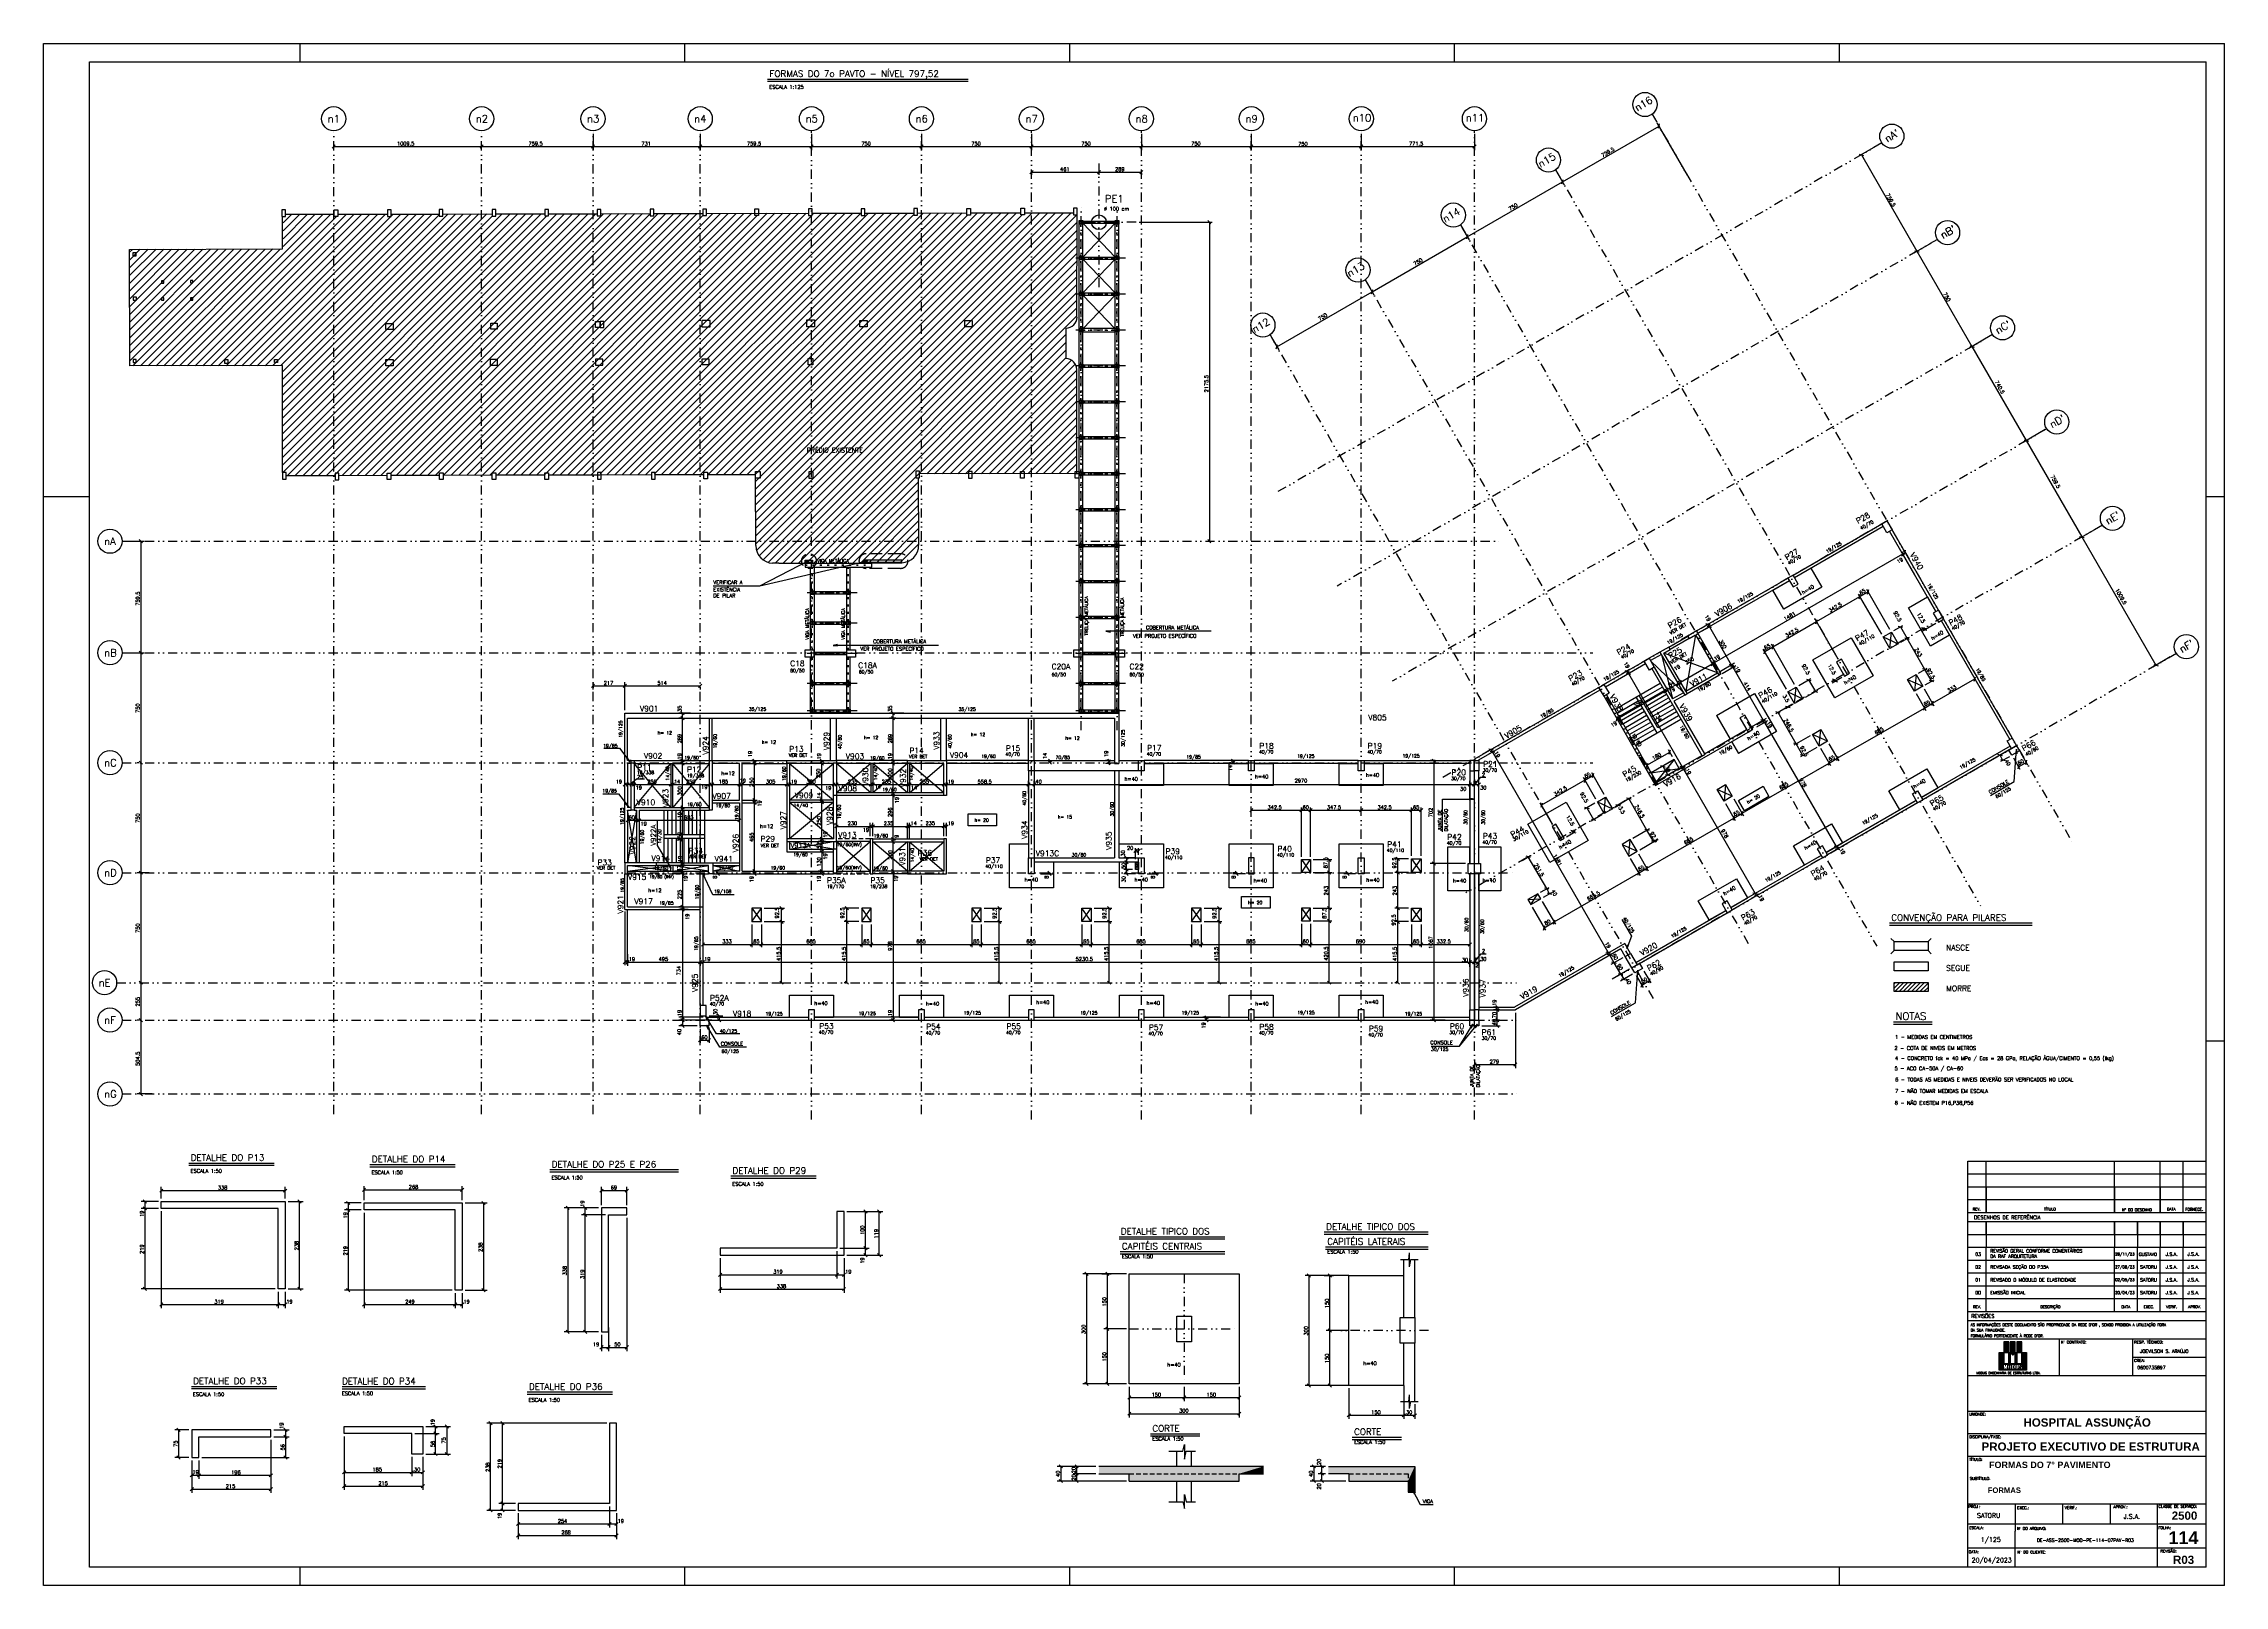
# Model space of a CAD drawing. Extents: x 553257 to 568132, y -474 to 10039.
import ezdxf
from ezdxf.enums import TextEntityAlignment as Align

# ---------------------------------------------------------------- set-up
doc = ezdxf.new("R2010")
doc.units = 0
doc.header["$LTSCALE"] = 125
doc.header["$MEASUREMENT"] = 0
for name, pattern in [('DIVIDE', [1.25, 0.5, -0.25, 0, -0.25, 0, -0.25]), ('ESTILO_TQS_0001', [1, 0.7, -0.3]), ('ESTILO_TQS_0002', [0.4, 0.1, -0.3]), ('HIDDEN', [0.375, 0.25, -0.125])]:
    doc.linetypes.add(name, pattern=pattern)
doc.layers.get('0').update_dxf_attribs({"linetype": 'CONTINUOUS'})
doc.layers.get('DEFPOINTS').update_dxf_attribs({"linetype": 'CONTINUOUS'})
for name, color, linetype in [('01-FORM', 7, 'CONTINUOUS'), ('01TEXT', 2, 'CONTINUOUS'), ('100', 2, 'CONTINUOUS'), ('200', 151, 'ESTILO_TQS_0002'), ('205', 14, 'DIVIDE'), ('210', 11, 'HIDDEN'), ('211', 240, 'ESTILO_TQS_0001'), ('216', 7, 'CONTINUOUS'), ('220', 4, 'CONTINUOUS'), ('221', 5, 'CONTINUOUS'), ('222', 6, 'CONTINUOUS'), ('226', 10, 'CONTINUOUS'), ('230', 3, 'CONTINUOUS'), ('231', 5, 'CONTINUOUS'), ('238', 11, 'CONTINUOUS'), ('239', 4, 'CONTINUOUS'), ('241', 5, 'CONTINUOUS'), ('250', 5, 'CONTINUOUS'), ('253', 253, 'CONTINUOUS'), ('254', 254, 'CONTINUOUS'), ('car-t01', 1, 'CONTINUOUS')]:
    doc.layers.add(name, color=color, linetype=linetype)
doc.styles.add('ROMANS', font='ROMANS.shx')
doc.styles.get("Standard").update_dxf_attribs({"font": 'ROMANS.SHX'})

# ---------------------------------------------------------------- blocks, each defined once
blk = doc.blocks.new('ACAD0749')
at = {"layer": 'DEFPOINTS'}
blk.add_text('120', height=1.125, dxfattribs=at).set_placement((63.3125, -6.75))
blk = doc.blocks.new('ACAD0750')
at = {"layer": 'DEFPOINTS'}
blk.add_text('120', height=1.125, dxfattribs=at).set_placement((63.3125, -6.75))

msp = doc.modelspace()

# ---------------------------------------------------------------- linework, layer by layer
for p, q in [((553257, -474), (553257, 10039)), ((553257, 10039), (568132, 10039)), ((555007, 9914), (555007, 10039)), ((557632, 9914), (557632, 10039)), ((560257, 9914), (560257, 10039)), ((562882, 9914), (562882, 10039)), ((565507, 9914), (565507, 10039)), ((568132, -474), (568132, 10039)), ((553257, 6951), (553570, 6951)), ((568007, 6951), (568132, 6951)), ((568007, 3239), (568132, 3239)), ((555007, -474), (555007, -349)), ((557632, -474), (557632, -349)), ((560257, -474), (560257, -349)), ((562882, -474), (562882, -349)), ((565507, -474), (565507, -349)), ((568132, -474), (553257, -474))]:
    msp.add_line(p, q)
at = {"layer": '200'}
for p, q in [((560333, 8589), (560333, 8809)), ((560334, 8589), (560334, 8809)), ((560346, 8822), (560566, 8822)), ((560346, 8820), (560566, 8820)), ((560578, 8589), (560578, 8809)), ((560579, 8589), (560579, 8809)), ((560333, 8344), (560333, 8564)), ((560334, 8344), (560334, 8564)), ((560346, 8577), (560566, 8577)), ((560346, 8575), (560566, 8575)), ((560578, 8344), (560578, 8564)), ((560579, 8344), (560579, 8564)), ((560346, 8332), (560566, 8332)), ((560346, 8330), (560566, 8330)), ((560333, 8099), (560333, 8319)), ((560334, 8099), (560334, 8319)), ((560578, 8099), (560578, 8319)), ((560579, 8099), (560579, 8319)), ((560333, 7854), (560333, 8074)), ((560334, 7854), (560334, 8074)), ((560346, 8087), (560566, 8087)), ((560346, 8085), (560566, 8085)), ((560578, 7854), (560578, 8074)), ((560579, 7854), (560579, 8074)), ((560333, 7609), (560333, 7829)), ((560334, 7609), (560334, 7829)), ((560346, 7842), (560566, 7842)), ((560346, 7840), (560566, 7840)), ((560578, 7609), (560578, 7829)), ((560579, 7609), (560579, 7829)), ((560346, 7597), (560566, 7597)), ((560346, 7595), (560566, 7595)), ((560333, 7364), (560333, 7584)), ((560334, 7364), (560334, 7584)), ((560578, 7364), (560578, 7584)), ((560579, 7364), (560579, 7584)), ((560333, 7119), (560333, 7339)), ((560334, 7119), (560334, 7339)), ((560346, 7352), (560566, 7352)), ((560346, 7350), (560566, 7350)), ((560578, 7119), (560578, 7339)), ((560579, 7119), (560579, 7339)), ((560333, 6874), (560333, 7094)), ((560334, 6874), (560334, 7094)), ((560346, 7107), (560566, 7107)), ((560346, 7105), (560566, 7105)), ((560578, 6874), (560578, 7094)), ((560579, 6874), (560579, 7094)), ((560333, 6629), (560333, 6849)), ((560334, 6629), (560334, 6849)), ((560346, 6862), (560566, 6862)), ((560346, 6860), (560566, 6860)), ((560578, 6629), (560578, 6849)), ((560579, 6629), (560579, 6849)), ((560333, 6384), (560333, 6604)), ((560334, 6384), (560334, 6604)), ((560346, 6617), (560566, 6617)), ((560346, 6615), (560566, 6615)), ((560578, 6384), (560578, 6604)), ((560579, 6384), (560579, 6604)), ((558452, 6484), (558907, 6484)), ((558452, 6482), (558907, 6482)), ((558500, 6308), (558500, 6470)), ((558502, 6308), (558502, 6470)), ((558745, 6308), (558745, 6470)), ((558747, 6308), (558747, 6470)), ((558500, 6101), (558500, 6283)), ((558502, 6101), (558502, 6283)), ((558514, 6296), (558734, 6296)), ((558514, 6294), (558734, 6294)), ((558745, 6101), (558745, 6283)), ((558747, 6101), (558747, 6283)), ((560333, 6139), (560333, 6359)), ((560334, 6139), (560334, 6359)), ((560346, 6372), (560566, 6372)), ((560346, 6370), (560566, 6370)), ((560578, 6139), (560578, 6359)), ((560579, 6139), (560579, 6359)), ((560333, 5906), (560333, 6114)), ((560334, 5906), (560334, 6114)), ((560346, 6127), (560566, 6127)), ((560346, 6125), (560566, 6125)), ((560578, 5906), (560578, 6114)), ((560579, 5906), (560579, 6114)), ((558500, 5906), (558500, 6076)), ((558502, 5906), (558502, 6076)), ((558514, 6089), (558734, 6089)), ((558514, 6087), (558734, 6087)), ((558745, 5906), (558745, 6076)), ((558747, 5906), (558747, 6076)), ((558500, 5688), (558500, 5856)), ((558502, 5688), (558502, 5856)), ((558514, 5882), (558734, 5882)), ((558514, 5880), (558734, 5880)), ((558745, 5688), (558745, 5856)), ((558747, 5688), (558747, 5856)), ((560333, 5688), (560333, 5856)), ((560334, 5688), (560334, 5856)), ((560346, 5882), (560566, 5882)), ((560346, 5880), (560566, 5880)), ((560578, 5688), (560578, 5856)), ((560579, 5688), (560579, 5856)), ((558500, 5501), (558500, 5663)), ((558502, 5501), (558502, 5663)), ((558514, 5676), (558734, 5676)), ((558514, 5675), (558734, 5675)), ((558745, 5501), (558745, 5663)), ((558747, 5501), (558747, 5663)), ((560333, 5501), (560333, 5663)), ((560334, 5501), (560334, 5663)), ((560346, 5676), (560566, 5676)), ((560346, 5675), (560566, 5675)), ((560578, 5501), (560578, 5663)), ((560579, 5501), (560579, 5663)), ((558514, 5489), (558734, 5489)), ((558514, 5488), (558734, 5488)), ((558745, 5474), (558745, 5476)), ((558747, 5474), (558747, 5476)), ((560346, 5489), (560566, 5489)), ((560346, 5488), (560566, 5488))]:
    msp.add_line(p, q, dxfattribs=at)
at = {"layer": '205'}
for p, q in [((564229, 9558), (567099, 4588)), ((555236, 2740), (555236, 9445)), ((556245, 2740), (556245, 9445)), ((557005, 2740), (557005, 9445)), ((557736, 2740), (557736, 9445)), ((558495, 2703), (558495, 9445)), ((559245, 2740), (559245, 9445)), ((559995, 2703), (559995, 9445)), ((560745, 2703), (560745, 9445)), ((561495, 2740), (561495, 9445)), ((562245, 2740), (562245, 9445)), ((563017, 2703), (563017, 9445)), ((565796, 9362), (561673, 6982)), ((560456, 9222), (560456, 8366)), ((563571, 9178), (566469, 4160)), ((560334, 5357), (560334, 8947)), ((560579, 5357), (560579, 8947)), ((560709, 8821), (560287, 8821)), ((560588, 8821), (560297, 8821)), ((562922, 8803), (565761, 3885)), ((566175, 8704), (562081, 6340)), ((560638, 8576), (560297, 8576)), ((560638, 8331), (560297, 8331)), ((562272, 8428), (564895, 3886)), ((560638, 8086), (560297, 8086)), ((561623, 8053), (564245, 3511)), ((566551, 8055), (562456, 5691)), ((560638, 7841), (560297, 7841)), ((560638, 7596), (560297, 7596)), ((560638, 7351), (560297, 7351)), ((566921, 7413), (562786, 5026)), ((560638, 7106), (560297, 7106)), ((560638, 6861), (560297, 6861)), ((567300, 6756), (562959, 4249)), ((553793, 6646), (557407, 6646)), ((557427, 6646), (563205, 6646)), ((560638, 6616), (560297, 6616)), ((558806, 6295), (558465, 6295)), ((560638, 6371), (560297, 6371)), ((560638, 6126), (560297, 6126)), ((558806, 6088), (558465, 6088)), ((553793, 5886), (563825, 5886)), ((558806, 5881), (558465, 5881)), ((560638, 5881), (560297, 5881)), ((567805, 5881), (563949, 3655)), ((558806, 5676), (558465, 5676)), ((560638, 5676), (560297, 5676)), ((558806, 5489), (558465, 5489)), ((560638, 5489), (560297, 5489)), ((553793, 5136), (563825, 5136)), ((553793, 4386), (563288, 4386)), ((553755, 3636), (563304, 3636)), ((553793, 3381), (563321, 3381)), ((553793, 2877), (563321, 2877)), ((561038, 1650), (561038, 900)), ((560663, 1275), (561413, 1275)), ((562704, 1265), (562054, 1265))]:
    msp.add_line(p, q, dxfattribs=at)
at = {"layer": '210'}
for p, q in [((560322, 8095), (560346, 8095)), ((558895, 4616), (558665, 4616)), ((557241, 4378), (557736, 4378)), ((558665, 4378), (558895, 4378)), ((560663, 288), (561413, 288)), ((562160, 288), (562564, 288)), ((562564, 288), (562564, 238))]:
    msp.add_line(p, q, dxfattribs=at)
at = {"layer": '211'}
for p, q in [((559103, 6561), (558869, 6561)), ((559103, 6461), (558869, 6461))]:
    msp.add_line(p, q, dxfattribs=at)
msp.add_circle((558478, 6511), 50, dxfattribs=at)
for centre, start, end in [((558869, 6511), 90, 270), ((559103, 6511), 270, 90)]:
    msp.add_arc(centre, 50, start, end, dxfattribs=at)
at = {"layer": '216'}
for p, q in [((564272, 9462), (564280, 9492)), ((555225, 9327), (555247, 9349)), ((556234, 9327), (556256, 9349)), ((556234, 9327), (556256, 9349)), ((556994, 9327), (557016, 9349)), ((556994, 9327), (557016, 9349)), ((557725, 9327), (557747, 9349)), ((557725, 9327), (557747, 9349)), ((558484, 9327), (558506, 9349)), ((558484, 9327), (558506, 9349)), ((559234, 9327), (559256, 9349)), ((559234, 9327), (559256, 9349)), ((559984, 9327), (560006, 9349)), ((559984, 9327), (560006, 9349)), ((560734, 9327), (560756, 9349)), ((560734, 9327), (560756, 9349)), ((561484, 9327), (561506, 9349)), ((561484, 9327), (561506, 9349)), ((562234, 9327), (562256, 9349)), ((562234, 9327), (562256, 9349)), ((563006, 9327), (563028, 9349)), ((565641, 9285), (565671, 9277)), ((559984, 9152), (560006, 9174)), ((560445, 9152), (560467, 9174)), ((560445, 9152), (560467, 9174)), ((560734, 9152), (560756, 9174)), ((563614, 9082), (563622, 9112)), ((563614, 9082), (563622, 9112)), ((561198, 8832), (561220, 8810)), ((562964, 8707), (562972, 8737)), ((562964, 8707), (562972, 8737)), ((566020, 8627), (566051, 8619)), ((566020, 8627), (566051, 8619)), ((562315, 8332), (562323, 8362)), ((562315, 8332), (562323, 8362)), ((561665, 7957), (561673, 7987)), ((566395, 7978), (566426, 7970)), ((566395, 7978), (566426, 7970)), ((566766, 7337), (566796, 7329)), ((566766, 7337), (566796, 7329)), ((553909, 6657), (553931, 6634)), ((561198, 6657), (561220, 6634)), ((565934, 6545), (565942, 6576)), ((565934, 6545), (565942, 6576)), ((565950, 6555), (565958, 6585)), ((565950, 6555), (565958, 6585)), ((567145, 6679), (567176, 6671)), ((567145, 6679), (567176, 6671)), ((564595, 6083), (564625, 6075)), ((564625, 6075), (564595, 6083)), ((564604, 6067), (564635, 6059)), ((564604, 6067), (564635, 6059)), ((566097, 6048), (566067, 6056)), ((566103, 6037), (566073, 6045)), ((553909, 5897), (553931, 5875)), ((553909, 5897), (553931, 5875)), ((564635, 5797), (564643, 5827)), ((564635, 5797), (564643, 5827)), ((564651, 5805), (564659, 5835)), ((564754, 5807), (564785, 5799)), ((564754, 5807), (564785, 5799)), ((567650, 5805), (567680, 5797)), ((556994, 5649), (557016, 5671)), ((557211, 5649), (557233, 5671)), ((557211, 5649), (557233, 5671)), ((557725, 5649), (557747, 5671)), ((564042, 5764), (564072, 5756)), ((564052, 5748), (564082, 5740)), ((564052, 5748), (564082, 5740)), ((564402, 5661), (564410, 5691)), ((564402, 5661), (564410, 5691)), ((564418, 5670), (564426, 5701)), ((564418, 5670), (564426, 5701)), ((564764, 5791), (564794, 5783)), ((564764, 5791), (564794, 5783)), ((565489, 5697), (565459, 5705)), ((565495, 5686), (565465, 5694)), ((564312, 5609), (564320, 5639)), ((564312, 5609), (564320, 5639)), ((564328, 5619), (564336, 5649)), ((564328, 5619), (564336, 5649)), ((557626, 5463), (557604, 5485)), ((557626, 5428), (557604, 5450)), ((557626, 5428), (557604, 5450)), ((559062, 5463), (559040, 5485)), ((559062, 5428), (559040, 5450)), ((559062, 5428), (559040, 5450)), ((563985, 5420), (563993, 5450)), ((563985, 5420), (563993, 5450)), ((564001, 5430), (564009, 5460)), ((564001, 5430), (564009, 5460)), ((564971, 5431), (565002, 5423)), ((564971, 5431), (565002, 5423)), ((564981, 5415), (565011, 5407)), ((564981, 5415), (565011, 5407)), ((563146, 5221), (563116, 5229)), ((563155, 5205), (563125, 5213)), ((563155, 5205), (563125, 5213)), ((553909, 5147), (553931, 5125)), ((553909, 5147), (553931, 5125)), ((557626, 5139), (557604, 5161)), ((557626, 5139), (557604, 5161)), ((557626, 5139), (557604, 5161)), ((557626, 5139), (557604, 5161)), ((557626, 5119), (557604, 5141)), ((557626, 5119), (557604, 5141)), ((558577, 5139), (558555, 5161)), ((558577, 5139), (558555, 5161)), ((558577, 5120), (558555, 5142)), ((558577, 5120), (558555, 5142)), ((559062, 5139), (559040, 5161)), ((559062, 5139), (559040, 5161)), ((559062, 5139), (559040, 5161)), ((559062, 5139), (559040, 5161)), ((559062, 5120), (559040, 5142)), ((559062, 5120), (559040, 5142)), ((560111, 5161), (560133, 5139)), ((560111, 5147), (560133, 5125)), ((561360, 5161), (561382, 5139)), ((561360, 5147), (561382, 5125)), ((562729, 5161), (562751, 5139)), ((564419, 5112), (564449, 5104)), ((564419, 5112), (564449, 5104)), ((564428, 5096), (564458, 5087)), ((564428, 5096), (564458, 5087)), ((566618, 5183), (566587, 5191)), ((566638, 5148), (566607, 5156)), ((566725, 5093), (566733, 5124)), ((566777, 5123), (566785, 5154)), ((557233, 4998), (557211, 4976)), ((557233, 4998), (557211, 4976)), ((557252, 4998), (557230, 4976)), ((557252, 4998), (557230, 4976)), ((557255, 4976), (557277, 4998)), ((557255, 4976), (557277, 4998)), ((557277, 4998), (557255, 4976)), ((557275, 4976), (557297, 4998)), ((557275, 4976), (557297, 4998)), ((557524, 4976), (557546, 4998)), ((557524, 4976), (557546, 4998)), ((557538, 4976), (557560, 4998)), ((557538, 4976), (557560, 4998)), ((557788, 4976), (557810, 4999)), ((557788, 4976), (557810, 4999)), ((557808, 4976), (557830, 4999)), ((557808, 4976), (557830, 4999)), ((557992, 4976), (558014, 4999)), ((557992, 4976), (558014, 4999)), ((558011, 4976), (558033, 4999)), ((558011, 4976), (558033, 4999)), ((558011, 4976), (558033, 4998)), ((558316, 4976), (558338, 4998)), ((558316, 4976), (558338, 4998)), ((558316, 4976), (558338, 4998)), ((558335, 4976), (558357, 4998)), ((558335, 4976), (558357, 4998)), ((558635, 4976), (558657, 4998)), ((558635, 4976), (558657, 4998)), ((558654, 4976), (558676, 4998)), ((558654, 4976), (558676, 4998)), ((558889, 4976), (558911, 4998)), ((558889, 4976), (558911, 4998)), ((558903, 4976), (558925, 4998)), ((558903, 4976), (558925, 4998)), ((559062, 4920), (559040, 4942)), ((559062, 4920), (559040, 4942)), ((559062, 4901), (559040, 4923)), ((559062, 4901), (559040, 4923)), ((559138, 4976), (559160, 4998)), ((559138, 4976), (559160, 4998)), ((559152, 4976), (559174, 4998)), ((559152, 4976), (559174, 4998)), ((559387, 4976), (559409, 4998)), ((559387, 4976), (559409, 4998)), ((559406, 4976), (559428, 4998)), ((559406, 4976), (559428, 4998)), ((559406, 4976), (559428, 4998)), ((559964, 4976), (559986, 4998)), ((559964, 4976), (559986, 4998)), ((560004, 4976), (560026, 4998)), ((560004, 4976), (560026, 4998)), ((562974, 4976), (562996, 4998)), ((562974, 4976), (562996, 4998)), ((562974, 4976), (562996, 4998)), ((563004, 4976), (563026, 4998)), ((563004, 4976), (563026, 4998)), ((563007, 4976), (563029, 4998)), ((563007, 4976), (563029, 4998)), ((563037, 4976), (563059, 4998)), ((557626, 4820), (557604, 4842)), ((557626, 4820), (557604, 4842)), ((557627, 4801), (557605, 4823)), ((557627, 4801), (557605, 4823)), ((558577, 4870), (558555, 4892)), ((558577, 4870), (558555, 4892)), ((558577, 4856), (558555, 4878)), ((558577, 4856), (558555, 4878)), ((557230, 4732), (557252, 4754)), ((557290, 4732), (557312, 4754)), ((557290, 4732), (557312, 4754)), ((557309, 4732), (557331, 4754)), ((557309, 4732), (557331, 4754)), ((557992, 4732), (558014, 4754)), ((558577, 4606), (558555, 4628)), ((558577, 4606), (558555, 4628)), ((558654, 4691), (558676, 4713)), ((558884, 4691), (558906, 4713)), ((558884, 4691), (558906, 4713)), ((558903, 4691), (558925, 4713)), ((558903, 4691), (558925, 4713)), ((559062, 4605), (559040, 4627)), ((559062, 4605), (559040, 4627)), ((559138, 4691), (559160, 4713)), ((559138, 4691), (559160, 4713)), ((559152, 4691), (559174, 4713)), ((559152, 4691), (559174, 4713)), ((559387, 4691), (559409, 4713)), ((559387, 4691), (559409, 4713)), ((559406, 4691), (559428, 4713)), ((563704, 4666), (563674, 4674)), ((563710, 4656), (563680, 4664)), ((557626, 4442), (557604, 4464)), ((557626, 4442), (557604, 4464)), ((558555, 4609), (558577, 4587)), ((558555, 4557), (558577, 4535)), ((558555, 4557), (558577, 4535)), ((558555, 4538), (558577, 4516)), ((558555, 4538), (558577, 4516)), ((559062, 4586), (559040, 4608)), ((559062, 4586), (559040, 4608)), ((565470, 4568), (565500, 4560)), ((565470, 4568), (565500, 4560)), ((565479, 4551), (565510, 4543)), ((565479, 4551), (565510, 4543)), ((553909, 4397), (553931, 4375)), ((553909, 4397), (553931, 4375)), ((557626, 4423), (557604, 4445)), ((557626, 4423), (557604, 4445)), ((557626, 4386), (557604, 4408)), ((557626, 4386), (557604, 4408)), ((557626, 4367), (557604, 4389)), ((557626, 4367), (557604, 4389)), ((557604, 4389), (557626, 4367)), ((557604, 4389), (557626, 4367)), ((557845, 4397), (557867, 4375)), ((557845, 4389), (557867, 4367)), ((558555, 4408), (558577, 4386)), ((558555, 4408), (558577, 4386)), ((558555, 4408), (558577, 4386)), ((558555, 4389), (558577, 4367)), ((559062, 4386), (559040, 4408)), ((559062, 4386), (559040, 4408)), ((559062, 4367), (559040, 4389)), ((559062, 4367), (559040, 4389)), ((559040, 4389), (559062, 4367)), ((559040, 4389), (559062, 4367)), ((560130, 4375), (560108, 4397)), ((560130, 4367), (560108, 4389)), ((561406, 4375), (561384, 4397)), ((561406, 4367), (561384, 4389)), ((562162, 4375), (562140, 4397)), ((562162, 4367), (562140, 4389)), ((562729, 4459), (562751, 4437)), ((562729, 4459), (562751, 4437)), ((564917, 4249), (564947, 4241)), ((564917, 4249), (564947, 4241)), ((564927, 4232), (564957, 4224)), ((557604, 4164), (557626, 4142)), ((557604, 4164), (557626, 4142)), ((557604, 4145), (557626, 4123)), ((557604, 4145), (557626, 4123)), ((557604, 4145), (557626, 4123)), ((557604, 4145), (557626, 4123)), ((557233, 3787), (557211, 3765)), ((557252, 3787), (557230, 3765)), ((557252, 3787), (557230, 3765)), ((557230, 3765), (557252, 3787)), ((557725, 3765), (557747, 3787)), ((557725, 3765), (557747, 3787)), ((557744, 3765), (557766, 3787)), ((557744, 3765), (557766, 3787)), ((562974, 3765), (562996, 3787)), ((562974, 3765), (562996, 3787)), ((562974, 3765), (562996, 3787)), ((562974, 3765), (562996, 3787)), ((562974, 3765), (562996, 3787)), ((562974, 3765), (562996, 3787)), ((563004, 3765), (563026, 3787)), ((563004, 3765), (563026, 3787)), ((563007, 3765), (563029, 3787)), ((563007, 3765), (563029, 3787)), ((563037, 3765), (563059, 3787)), ((563059, 3787), (563037, 3765)), ((563946, 3836), (563916, 3844)), ((563946, 3836), (563916, 3844)), ((563955, 3819), (563925, 3827)), ((563955, 3819), (563925, 3827)), ((563985, 3767), (563955, 3775)), ((563985, 3767), (563955, 3775)), ((553909, 3647), (553931, 3625)), ((553909, 3647), (553931, 3625)), ((553909, 3647), (553931, 3625)), ((564030, 3689), (564000, 3697)), ((564000, 3697), (564030, 3689)), ((564030, 3689), (564000, 3697)), ((564020, 3663), (564050, 3655)), ((564155, 3605), (564163, 3635)), ((564207, 3635), (564215, 3665)), ((557854, 3422), (557876, 3400)), ((563184, 3459), (563162, 3481)), ((563184, 3440), (563162, 3462)), ((563184, 3440), (563162, 3462)), ((553909, 3392), (553931, 3370)), ((553909, 3392), (553931, 3370)), ((557604, 3411), (557626, 3389)), ((557604, 3411), (557626, 3389)), ((557604, 3392), (557626, 3370)), ((557604, 3392), (557626, 3370)), ((557604, 3392), (557626, 3370)), ((557604, 3352), (557626, 3330)), ((557854, 3392), (557876, 3370)), ((559040, 3411), (559062, 3389)), ((559040, 3411), (559062, 3389)), ((559040, 3411), (559062, 3389)), ((559040, 3392), (559062, 3370)), ((561201, 3389), (561179, 3411)), ((561201, 3389), (561179, 3411)), ((561201, 3370), (561179, 3392)), ((562729, 3392), (562751, 3370)), ((563184, 3370), (563162, 3392)), ((563184, 3370), (563162, 3392)), ((563184, 3330), (563162, 3352)), ((557725, 3233), (557747, 3255)), ((557785, 3233), (557807, 3255)), ((563006, 3067), (563028, 3089)), ((563285, 3067), (563307, 3089)), ((553909, 2888), (553931, 2865)), ((555432, 2212), (555454, 2234)), ((556102, 2212), (556124, 2234)), ((553937, 2155), (553959, 2133)), ((553937, 2108), (553959, 2086)), ((553937, 2108), (553959, 2086)), ((554049, 2207), (554071, 2229)), ((554894, 2207), (554916, 2229)), ((555014, 2133), (554992, 2155)), ((555324, 2145), (555346, 2123)), ((555324, 2097), (555346, 2075)), ((555324, 2097), (555346, 2075)), ((556247, 2145), (556269, 2123)), ((556821, 2111), (556843, 2089)), ((556963, 2089), (556941, 2111)), ((557051, 2207), (557073, 2229)), ((557224, 2207), (557246, 2229)), ((558874, 2065), (558852, 2087)), ((558968, 2065), (558945, 2087)), ((556963, 2041), (556941, 2063)), ((556963, 2041), (556941, 2063)), ((558874, 1815), (558852, 1837)), ((558874, 1815), (558852, 1837)), ((558874, 1767), (558852, 1789)), ((558968, 1767), (558945, 1789)), ((557861, 1633), (557883, 1655)), ((558658, 1633), (558680, 1655)), ((558658, 1633), (558680, 1655)), ((558706, 1633), (558728, 1655)), ((560359, 1661), (560382, 1639)), ((560524, 1639), (560502, 1661)), ((561877, 1651), (561899, 1629)), ((562041, 1629), (562019, 1651)), ((553937, 1560), (553959, 1538)), ((555014, 1538), (554992, 1560)), ((555324, 1550), (555346, 1528)), ((556247, 1550), (556269, 1528)), ((557861, 1536), (557883, 1558)), ((558706, 1536), (558728, 1558)), ((554049, 1430), (554071, 1452)), ((554846, 1430), (554869, 1452)), ((554846, 1430), (554869, 1452)), ((554894, 1430), (554916, 1452)), ((555432, 1430), (555454, 1452)), ((556054, 1430), (556076, 1452)), ((556054, 1430), (556076, 1452)), ((556102, 1430), (556124, 1452)), ((556821, 1266), (556843, 1244)), ((556963, 1244), (556941, 1266)), ((560524, 1264), (560502, 1286)), ((560524, 1264), (560502, 1286)), ((562041, 1254), (562019, 1276)), ((562041, 1254), (562019, 1276)), ((557051, 1138), (557073, 1161)), ((557099, 1138), (557121, 1161)), ((557099, 1138), (557121, 1161)), ((557224, 1138), (557246, 1161)), ((560359, 911), (560382, 889)), ((560524, 889), (560502, 911)), ((561877, 901), (561899, 879)), ((562041, 879), (562019, 901)), ((560652, 796), (560674, 818)), ((561027, 796), (561049, 818)), ((561027, 796), (561049, 818)), ((561402, 796), (561424, 818)), ((554166, 598), (554188, 576)), ((554897, 598), (554919, 576)), ((555942, 598), (555920, 620)), ((555996, 620), (556018, 598)), ((556317, 622), (556295, 644)), ((556399, 622), (556377, 644)), ((560652, 686), (560674, 708)), ((561402, 686), (561424, 708)), ((562149, 675), (562171, 697)), ((562524, 675), (562546, 697)), ((562524, 675), (562546, 697)), ((562599, 675), (562621, 697)), ((554897, 550), (554919, 528)), ((554897, 550), (554919, 528)), ((555942, 551), (555920, 573)), ((555942, 551), (555920, 573)), ((554166, 410), (554188, 388)), ((554897, 410), (554919, 388)), ((555296, 286), (555318, 308)), ((555758, 286), (555780, 308)), ((555758, 286), (555780, 308)), ((555833, 286), (555855, 308)), ((555942, 411), (555920, 433)), ((555996, 433), (556018, 411)), ((560185, 349), (560207, 327)), ((560315, 327), (560293, 349)), ((560315, 277), (560293, 299)), ((560315, 277), (560293, 299)), ((561911, 349), (561933, 327)), ((561988, 327), (561966, 349)), ((561988, 277), (561966, 299)), ((561988, 277), (561966, 299)), ((554258, 266), (554280, 288)), ((554258, 171), (554280, 193)), ((554306, 266), (554328, 288)), ((554306, 266), (554328, 288)), ((554796, 266), (554818, 288)), ((554796, 171), (554818, 193)), ((555296, 191), (555318, 214)), ((555833, 191), (555855, 214)), ((560185, 249), (560207, 227)), ((560315, 227), (560293, 249)), ((561911, 249), (561933, 227)), ((561988, 227), (561966, 249)), ((556317, 27), (556295, 49)), ((556399, 74), (556377, 96)), ((556399, 74), (556377, 96)), ((556399, 27), (556377, 49)), ((556484, -66), (556506, -44)), ((556484, -144), (556506, -122)), ((557107, -66), (557129, -44)), ((557107, -66), (557129, -44)), ((557154, -66), (557176, -44)), ((557154, -144), (557176, -122))]:
    msp.add_line(p, q, dxfattribs=at)
at = {"layer": '216', "linetype": 'Continuous'}
for p, q in [((565642, 6254), (565650, 6284)), ((565642, 6254), (565650, 6284)), ((565699, 6286), (565707, 6317)), ((565346, 6083), (565354, 6113)), ((565346, 6083), (565354, 6113)), ((565805, 5995), (565805, 5995)), ((565805, 5995), (565805, 5995)), ((565861, 6027), (565861, 6027)), ((565861, 6027), (565861, 6027)), ((565907, 6067), (565937, 6059)), ((565983, 5978), (565953, 5986)), ((565953, 5986), (565983, 5978)), ((564993, 5879), (565001, 5909)), ((565049, 5911), (565057, 5942)), ((565049, 5911), (565057, 5942)), ((565508, 5824), (565508, 5824)), ((565508, 5824), (565508, 5824)), ((565907, 5947), (565907, 5947)), ((565907, 5947), (565907, 5947)), ((566340, 5864), (566340, 5864)), ((565281, 5705), (565311, 5697)), ((566029, 5737), (566029, 5737)), ((566029, 5737), (566029, 5737)), ((566105, 5768), (566074, 5776)), ((566105, 5768), (566074, 5776)), ((566075, 5657), (566075, 5657)), ((566075, 5657), (566075, 5657)), ((566075, 5657), (566075, 5657)), ((566151, 5688), (566121, 5696)), ((566426, 5692), (566434, 5722)), ((565168, 5512), (565138, 5520)), ((565170, 5509), (565140, 5517)), ((565155, 5620), (565155, 5620)), ((565200, 5543), (565200, 5543)), ((565200, 5543), (565200, 5543)), ((565201, 5540), (565201, 5540)), ((565211, 5652), (565211, 5652)), ((565211, 5652), (565211, 5652)), ((565211, 5652), (565211, 5652)), ((565258, 5572), (565258, 5572)), ((565327, 5625), (565358, 5617)), ((566019, 5624), (566019, 5624)), ((566019, 5624), (566019, 5624)), ((566082, 5493), (566090, 5523)), ((566082, 5493), (566090, 5523)), ((566138, 5525), (566146, 5556)), ((566138, 5525), (566146, 5556)), ((565103, 5474), (565073, 5482)), ((564346, 5193), (564354, 5223)), ((565226, 5261), (565196, 5269)), ((565226, 5261), (565196, 5269)), ((565323, 5329), (565323, 5329)), ((565323, 5329), (565323, 5329)), ((565368, 5251), (565368, 5251)), ((565368, 5251), (565368, 5251)), ((565369, 5249), (565369, 5249)), ((565425, 5282), (565425, 5282)), ((565425, 5282), (565425, 5282)), ((558117, 5139), (558095, 5161)), ((558117, 5120), (558095, 5142)), ((558117, 5120), (558095, 5142)), ((558106, 5131), (558106, 5131)), ((558110, 5131), (558110, 5131)), ((558118, 5150), (558118, 5150)), ((560533, 5141), (560516, 5159)), ((560533, 5122), (560516, 5140)), ((560561, 5150), (560561, 5150)), ((560561, 5131), (560561, 5131)), ((563823, 5035), (563831, 5065)), ((564190, 5103), (564199, 5133)), ((564223, 5067), (564223, 5067)), ((564286, 5117), (564316, 5108)), ((564379, 5157), (564379, 5157)), ((564379, 5157), (564379, 5157)), ((564414, 5097), (564414, 5097)), ((565272, 5181), (565242, 5189)), ((565432, 5118), (565440, 5148)), ((565432, 5118), (565440, 5148)), ((565488, 5150), (565497, 5181)), ((565488, 5150), (565497, 5181)), ((563767, 5002), (563775, 5032)), ((563775, 5032), (563767, 5002)), ((563771, 5017), (563771, 5017)), ((564321, 5056), (564351, 5048)), ((558003, 4881), (558003, 4881)), ((558003, 4862), (558003, 4862)), ((558003, 4862), (558003, 4862)), ((558023, 4881), (558023, 4881)), ((558117, 4870), (558095, 4892)), ((558117, 4870), (558095, 4892)), ((558117, 4851), (558095, 4873)), ((558117, 4851), (558095, 4873)), ((561484, 4800), (561506, 4823)), ((561827, 4800), (561849, 4823)), ((561827, 4800), (561849, 4823)), ((561887, 4800), (561909, 4823)), ((561887, 4800), (561909, 4823)), ((562234, 4800), (562256, 4823)), ((562234, 4800), (562256, 4823)), ((562245, 4778), (562245, 4778)), ((562245, 4778), (562245, 4778)), ((562577, 4800), (562599, 4823)), ((562577, 4800), (562599, 4823)), ((562642, 4800), (562664, 4823)), ((563478, 4861), (563470, 4831)), ((563768, 4832), (563799, 4824)), ((563856, 4870), (563856, 4870)), ((563856, 4870), (563856, 4870)), ((563902, 4790), (563902, 4790)), ((563912, 4902), (563912, 4902)), ((563957, 4825), (563957, 4825)), ((563957, 4825), (563957, 4825)), ((563959, 4822), (563959, 4822)), ((563982, 4852), (564012, 4844)), ((563984, 4849), (564014, 4841)), ((564086, 4887), (564055, 4895)), ((564720, 4874), (564720, 4874)), ((564720, 4874), (564720, 4874)), ((564776, 4907), (564776, 4907)), ((564776, 4907), (564776, 4907)), ((564783, 4743), (564791, 4773)), ((564783, 4743), (564791, 4773)), ((564839, 4775), (564847, 4806)), ((564839, 4775), (564847, 4806)), ((561495, 4746), (561495, 4746)), ((563559, 4699), (563559, 4699)), ((563815, 4752), (563845, 4744)), ((564080, 4612), (564080, 4612)), ((564080, 4612), (564080, 4612)), ((564209, 4673), (564179, 4681)), ((564209, 4673), (564179, 4681)), ((560633, 4499), (560655, 4477)), ((560633, 4469), (560655, 4447)), ((560655, 4447), (560633, 4469)), ((560694, 4524), (560716, 4546)), ((560714, 4524), (560736, 4546)), ((560725, 4488), (560725, 4488)), ((560725, 4488), (560725, 4488)), ((561838, 4475), (561838, 4475)), ((561838, 4475), (561838, 4475)), ((561898, 4475), (561898, 4475)), ((561898, 4475), (561898, 4475)), ((561898, 4475), (561898, 4475)), ((562037, 4463), (562015, 4486)), ((562505, 4468), (562483, 4491)), ((562588, 4480), (562588, 4480)), ((562588, 4480), (562588, 4480)), ((562588, 4480), (562588, 4480)), ((562653, 4480), (562653, 4480)), ((563399, 4490), (563369, 4499)), ((564070, 4499), (564070, 4499)), ((564070, 4499), (564070, 4499)), ((564126, 4532), (564126, 4532)), ((564126, 4532), (564126, 4532)), ((564126, 4532), (564126, 4532)), ((564255, 4593), (564225, 4601)), ((558117, 4386), (558095, 4408)), ((558117, 4386), (558095, 4408)), ((558117, 4367), (558095, 4389)), ((558104, 4378), (558104, 4378)), ((558105, 4397), (558105, 4397)), ((558105, 4397), (558105, 4397)), ((560655, 4397), (560633, 4419)), ((560655, 4397), (560633, 4419)), ((560655, 4367), (560633, 4389)), ((560644, 4408), (560644, 4408)), ((560705, 4458), (560705, 4458)), ((560705, 4458), (560705, 4458)), ((560705, 4458), (560705, 4458)), ((560705, 4408), (560705, 4408)), ((560725, 4378), (560725, 4378)), ((560765, 4378), (560765, 4378)), ((560797, 4386), (560797, 4386)), ((560854, 4375), (560832, 4397)), ((560854, 4367), (560832, 4389)), ((561898, 4387), (561898, 4387)), ((561898, 4387), (561898, 4387)), ((562037, 4376), (562015, 4398)), ((562037, 4376), (562015, 4398)), ((562505, 4376), (562483, 4398)), ((562505, 4376), (562483, 4398)), ((562588, 4387), (562588, 4387)), ((562588, 4387), (562588, 4387)), ((563324, 4460), (563324, 4460)), ((564133, 4368), (564141, 4398)), ((564133, 4368), (564141, 4398)), ((564189, 4400), (564197, 4431)), ((564189, 4400), (564197, 4431)), ((563401, 4168), (563401, 4168)), ((563450, 4242), (563450, 4242)), ((563450, 4242), (563450, 4242)), ((563470, 4208), (563470, 4208)), ((563470, 4208), (563470, 4208)), ((563470, 4208), (563470, 4208)), ((563525, 4273), (563495, 4281)), ((563525, 4273), (563495, 4281)), ((563545, 4238), (563515, 4246)), ((558088, 4052), (558088, 4052)), ((558088, 4052), (558088, 4052)), ((558153, 4144), (558153, 4144)), ((558153, 4052), (558153, 4052)), ((558153, 4052), (558153, 4052)), ((558153, 4052), (558153, 4052)), ((558153, 4052), (558153, 4052)), ((558302, 4133), (558280, 4155)), ((558302, 4040), (558280, 4063)), ((558302, 4040), (558280, 4063)), ((558747, 4133), (558725, 4155)), ((558747, 4040), (558725, 4063)), ((558747, 4040), (558725, 4063)), ((558838, 4144), (558838, 4144)), ((558838, 4052), (558838, 4052)), ((558838, 4052), (558838, 4052)), ((558838, 4052), (558838, 4052)), ((558838, 4052), (558838, 4052)), ((558903, 4052), (558903, 4052)), ((558903, 4052), (558903, 4052)), ((559588, 4052), (559588, 4052)), ((559588, 4052), (559588, 4052)), ((559653, 4144), (559653, 4144)), ((559653, 4052), (559653, 4052)), ((559653, 4052), (559653, 4052)), ((559653, 4052), (559653, 4052)), ((559653, 4052), (559653, 4052)), ((559787, 4133), (559765, 4155)), ((559787, 4040), (559765, 4063)), ((559787, 4040), (559765, 4063)), ((560338, 4052), (560338, 4052)), ((560338, 4052), (560338, 4052)), ((560403, 4144), (560403, 4144)), ((560403, 4052), (560403, 4052)), ((560403, 4052), (560403, 4052)), ((560403, 4052), (560403, 4052)), ((560403, 4052), (560403, 4052)), ((560537, 4133), (560515, 4155)), ((560537, 4040), (560515, 4063)), ((560537, 4040), (560515, 4063)), ((561088, 4052), (561088, 4052)), ((561088, 4052), (561088, 4052)), ((561153, 4144), (561153, 4144)), ((561153, 4052), (561153, 4052)), ((561153, 4052), (561153, 4052)), ((561153, 4052), (561153, 4052)), ((561153, 4052), (561153, 4052)), ((561287, 4133), (561265, 4155)), ((561287, 4040), (561265, 4063)), ((561287, 4040), (561265, 4063)), ((561838, 4057), (561838, 4057)), ((561838, 4057), (561838, 4057)), ((561898, 4144), (561898, 4144)), ((561898, 4144), (561898, 4144)), ((561898, 4057), (561898, 4057)), ((561898, 4057), (561898, 4057)), ((561898, 4057), (561898, 4057)), ((561898, 4057), (561898, 4057)), ((562037, 4133), (562015, 4155)), ((562037, 4133), (562015, 4155)), ((562037, 4045), (562015, 4068)), ((562037, 4045), (562015, 4068)), ((562505, 4133), (562483, 4155)), ((562505, 4133), (562483, 4155)), ((562505, 4040), (562483, 4063)), ((562505, 4040), (562483, 4063)), ((562588, 4144), (562588, 4144)), ((562588, 4144), (562588, 4144)), ((562588, 4052), (562588, 4052)), ((562588, 4052), (562588, 4052)), ((562588, 4052), (562588, 4052)), ((562588, 4052), (562588, 4052)), ((562653, 4052), (562653, 4052)), ((562653, 4052), (562653, 4052)), ((563487, 3995), (563496, 4025)), ((563557, 4035), (563565, 4065)), ((563557, 4035), (563565, 4065)), ((557744, 3886), (557766, 3908)), ((558077, 3886), (558099, 3908)), ((558077, 3886), (558099, 3908)), ((558142, 3886), (558164, 3908)), ((558142, 3886), (558164, 3908)), ((558827, 3886), (558849, 3908)), ((558827, 3886), (558849, 3908)), ((558892, 3886), (558914, 3908)), ((558892, 3886), (558914, 3908)), ((559577, 3886), (559599, 3908)), ((559577, 3886), (559599, 3908)), ((559642, 3886), (559664, 3908)), ((559642, 3886), (559664, 3908)), ((560327, 3886), (560349, 3908)), ((560327, 3886), (560349, 3908)), ((560392, 3886), (560414, 3908)), ((560392, 3886), (560414, 3908)), ((561077, 3886), (561099, 3908)), ((561077, 3886), (561099, 3908)), ((561142, 3886), (561164, 3908)), ((561142, 3886), (561164, 3908)), ((561827, 3886), (561849, 3908)), ((561827, 3886), (561849, 3908)), ((561887, 3886), (561909, 3908)), ((561887, 3886), (561909, 3908)), ((562577, 3886), (562599, 3908)), ((562577, 3886), (562599, 3908)), ((562642, 3886), (562664, 3908)), ((562642, 3886), (562664, 3908)), ((562974, 3886), (562996, 3908)), ((562985, 3910), (562985, 3910)), ((557755, 3866), (557755, 3866)), ((558213, 3636), (558213, 3636)), ((558302, 3625), (558280, 3647)), ((558747, 3625), (558725, 3647)), ((558750, 3636), (558750, 3636)), ((559690, 3636), (559690, 3636)), ((559787, 3625), (559765, 3647)), ((560440, 3636), (560440, 3636)), ((560537, 3625), (560515, 3647)), ((561190, 3636), (561190, 3636)), ((561287, 3625), (561265, 3647)), ((561940, 3636), (561940, 3636)), ((562037, 3625), (562015, 3647)), ((562505, 3625), (562483, 3647)), ((562516, 3636), (562516, 3636))]:
    msp.add_line(p, q, dxfattribs=at)
msp.add_lwpolyline([(564023, 4067), (564088, 3954), (564056, 3868), (564062, 3893), (564056, 3868), (564068, 3890)], dxfattribs=at)
at = {"layer": '220'}
for p, q in [((561579, 338), (560455, 338)), ((562021, 338), (562610, 338)), ((562610, 338), (562610, 163)), ((560455, 288), (560663, 288)), ((560663, 238), (560663, 288)), ((560663, 238), (561413, 238)), ((561413, 288), (561579, 288)), ((561413, 238), (561413, 288)), ((562160, 288), (562021, 288)), ((562160, 288), (562160, 238)), ((562160, 238), (562564, 238)), ((562564, 238), (562564, 163)), ((562564, 163), (562610, 163))]:
    msp.add_line(p, q, dxfattribs=at)
for points in [[(565796, 6764), (565831, 6784), (565866, 6723), (565831, 6703), (565796, 6764)], [(565190, 6414), (565155, 6394), (565190, 6334), (565225, 6354), (565190, 6414)], [(566182, 6176), (566147, 6156), (566182, 6095), (566217, 6115), (566182, 6176)], [(564674, 5749), (564674, 5749), (564684, 5732), (564700, 5741), (564531, 6034), (564472, 5999), (564481, 5983), (564525, 6008), (564674, 5749)], [(558451, 5906), (558511, 5906), (558511, 5856), (558451, 5856), (558451, 5906)], [(558451, 5906), (558511, 5906), (558511, 5856), (558451, 5856), (558451, 5906)], [(558736, 5906), (558796, 5906), (558796, 5856), (558736, 5856), (558736, 5906)], [(558736, 5906), (558796, 5906), (558796, 5856), (558736, 5856), (558736, 5906)], [(560284, 5906), (560344, 5906), (560344, 5856), (560284, 5856), (560284, 5906)], [(560284, 5906), (560344, 5906), (560344, 5856), (560284, 5856), (560284, 5906)], [(560569, 5906), (560629, 5906), (560629, 5856), (560569, 5856), (560569, 5906)], [(560569, 5906), (560629, 5906), (560629, 5856), (560569, 5856), (560569, 5906)], [(564244, 5787), (564210, 5767), (564175, 5828), (564209, 5848), (564244, 5787)], [(564458, 5624), (564458, 5624), (564308, 5883), (564351, 5908), (564342, 5924), (564282, 5890), (564451, 5597), (564468, 5607), (564458, 5624)], [(565521, 5841), (565486, 5821), (565541, 5726), (565576, 5746), (565521, 5841)], [(563935, 5609), (563901, 5589), (563866, 5649), (563900, 5669), (563935, 5609)], [(564862, 5461), (564828, 5441), (564883, 5345), (564917, 5365), (564862, 5461)], [(566650, 5284), (566685, 5304), (566715, 5252), (566680, 5232), (566650, 5284)], [(557266, 5150), (557285, 5150), (557285, 4812), (557266, 4812), (557266, 5150)], [(557799, 4812), (557799, 5150), (557818, 5150), (557818, 5013), (557818, 5013), (557818, 4812), (557799, 4812)], [(558665, 5150), (558665, 4912), (558646, 4912), (558646, 5131), (558327, 5131), (558327, 5150), (558665, 5150)], [(559417, 5150), (559417, 4912), (559398, 4912), (559398, 5131), (559149, 5131), (559149, 5150), (559417, 5150)], [(559975, 5150), (560015, 5150), (560015, 5080), (559975, 5080), (559975, 5150)], [(560725, 5150), (560765, 5150), (560765, 5080), (560725, 5080), (560725, 5150)], [(561475, 5150), (561515, 5150), (561515, 5080), (561475, 5080), (561475, 5150)], [(562225, 5150), (562265, 5150), (562265, 5080), (562225, 5080), (562225, 5150)], [(563015, 5150), (562985, 5150), (562985, 5080), (563015, 5080), (563015, 5150)], [(563018, 5150), (563048, 5150), (563048, 5080), (563018, 5080), (563018, 5150)], [(564153, 5190), (564137, 5180), (564252, 4981), (564268, 4990), (564153, 5190)], [(566005, 4923), (566040, 4943), (566075, 4882), (566040, 4862), (566005, 4923)], [(558327, 4617), (558327, 4598), (558665, 4598), (558665, 4717), (558646, 4717), (558646, 4617), (558327, 4617)], [(558895, 4616), (558895, 4378), (558914, 4378), (558914, 4616), (558895, 4616)], [(559417, 4378), (559417, 4616), (559398, 4616), (559398, 4397), (559149, 4397), (559149, 4378), (559417, 4378)], [(563573, 4716), (563547, 4701), (563602, 4606), (563628, 4621), (563573, 4716)], [(558665, 4378), (558645, 4378), (558645, 4548), (558665, 4548), (558665, 4378)], [(560015, 4378), (559975, 4378), (559975, 4488), (560015, 4488), (560015, 4378)], [(560765, 4378), (560725, 4378), (560725, 4488), (560765, 4488), (560765, 4378)], [(561515, 4488), (561475, 4488), (561475, 4378), (561515, 4378), (561515, 4488)], [(562225, 4488), (562265, 4488), (562265, 4378), (562225, 4378), (562225, 4488)], [(565390, 4568), (565355, 4548), (565390, 4487), (565425, 4507), (565390, 4568)], [(557241, 4434), (557437, 4434), (557437, 4453), (557222, 4453), (557222, 4378), (557241, 4378), (557241, 4434)], [(557793, 4434), (557608, 4434), (557608, 4453), (557823, 4453), (557823, 4378), (557793, 4378), (557793, 4434)], [(562975, 4448), (563015, 4448), (563015, 4378), (562975, 4378), (562975, 4448)], [(563018, 4448), (563058, 4448), (563058, 4378), (563018, 4378), (563018, 4448)], [(564741, 4193), (564706, 4173), (564741, 4112), (564776, 4132), (564741, 4193)], [(564081, 3835), (564126, 3757), (564091, 3737), (564046, 3815), (564081, 3835)], [(557736, 3411), (557776, 3411), (557776, 3481), (557736, 3481), (557736, 3411)], [(558475, 3381), (558515, 3381), (558515, 3451), (558475, 3451), (558475, 3381)], [(559225, 3381), (559265, 3381), (559265, 3451), (559225, 3451), (559225, 3381)], [(560015, 3451), (559975, 3451), (559975, 3381), (560015, 3381), (560015, 3451)], [(560765, 3451), (560725, 3451), (560725, 3381), (560765, 3381), (560765, 3451)], [(561515, 3451), (561475, 3451), (561475, 3381), (561515, 3381), (561515, 3451)], [(562265, 3451), (562225, 3451), (562225, 3381), (562265, 3381), (562265, 3451)], [(563015, 3381), (562985, 3381), (562985, 3451), (563015, 3451), (563015, 3381)], [(563048, 3451), (563018, 3451), (563018, 3381), (563048, 3381), (563048, 3451)], [(554905, 2144), (554905, 1549), (554857, 1549), (554857, 2097), (554060, 2097), (554060, 2144), (554905, 2144)], [(556113, 2134), (556113, 1539), (556065, 1539), (556065, 2086), (555443, 2086), (555443, 2134), (556113, 2134)], [(557110, 1305), (557110, 1305), (557110, 2052), (557235, 2052), (557235, 2100), (557062, 2100), (557062, 1255), (557110, 1255), (557110, 1305)], [(557872, 1826), (557872, 1778), (558717, 1778), (558717, 2076), (558669, 2076), (558669, 1826), (557872, 1826)], [(560988, 1363), (561088, 1363), (561088, 1188), (560988, 1188), (560988, 1363)], [(562510, 1352), (562610, 1352), (562610, 1177), (562510, 1177), (562510, 1352)], [(555769, 562), (555307, 562), (555307, 609), (555844, 609), (555844, 422), (555769, 422), (555769, 562)], [(557165, 38), (557165, 633), (557118, 633), (557118, 85), (556495, 85), (556495, 38), (557165, 38)], [(554317, 539), (554807, 539), (554807, 587), (554269, 587), (554269, 399), (554317, 399), (554317, 539)]]:
    msp.add_lwpolyline(points, dxfattribs=at)
msp.add_circle((560456, 8821), 50, dxfattribs=at)
msp.add_circle((560456, 8821), 50, dxfattribs=at)
at = {"layer": '221'}
for p, q in [((558196, 9782), (559564, 9782)), ((565847, 4028), (566822, 4028)), ((565880, 3599), (565918, 3637)), ((565880, 3627), (565889, 3637)), ((565885, 3575), (565946, 3637)), ((565913, 3575), (565974, 3637)), ((565941, 3575), (566003, 3637)), ((565969, 3575), (566031, 3637)), ((565998, 3575), (566059, 3637)), ((566026, 3575), (566087, 3637)), ((566054, 3575), (566111, 3632)), ((566082, 3575), (566111, 3604)), ((565876, 3353), (566139, 3353)), ((554249, 2391), (554831, 2391)), ((555483, 2381), (556065, 2381)), ((556710, 2346), (557589, 2346)), ((557944, 2303), (558526, 2303)), ((560593, 1889), (561315, 1889)), ((560600, 1787), (561315, 1787)), ((561993, 1921), (562702, 1921)), ((562000, 1819), (562702, 1819)), ((554265, 868), (554847, 868)), ((555293, 867), (555862, 867)), ((556555, 830), (557137, 830)), ((560807, 545), (561143, 545)), ((562183, 522), (562519, 522))]:
    msp.add_line(p, q, dxfattribs=at)
for centre in [(564180, 9624), (555236, 9527), (556245, 9527), (557005, 9527), (557736, 9527), (558495, 9527), (559245, 9527), (559995, 9527), (560745, 9527), (561495, 9527), (562245, 9527), (563017, 9527), (565864, 9408), (563522, 9245), (562873, 8870), (566244, 8750), (562223, 8495), (561574, 8120), (566619, 8101), (566989, 7459), (567369, 6802), (553710, 6646), (553710, 5886), (567873, 5927), (553710, 5136), (553710, 4386), (553673, 3636), (553710, 3381), (553710, 2877)]:
    msp.add_circle(centre, 82.5, dxfattribs=at)
at = {"layer": '222'}
for p, q in [((553570, 9914), (568007, 9914)), ((553570, -349), (553570, 9914)), ((568007, -349), (568007, 9914)), ((558196, 9797), (559564, 9797)), ((565847, 4043), (566822, 4043)), ((565880, 3917), (565858, 3938)), ((565880, 3917), (566111, 3917)), ((565880, 3855), (565880, 3917)), ((566111, 3917), (566132, 3938)), ((566111, 3917), (566111, 3855)), ((565880, 3855), (565858, 3833)), ((566111, 3855), (565880, 3855)), ((565880, 3777), (566111, 3777)), ((565880, 3716), (565880, 3777)), ((566111, 3855), (566132, 3833)), ((566111, 3777), (566111, 3716)), ((566111, 3716), (565880, 3716)), ((565880, 3637), (566111, 3637)), ((565880, 3575), (565880, 3637)), ((566111, 3575), (565880, 3575)), ((566111, 3637), (566111, 3575)), ((565876, 3368), (566139, 3368)), ((554249, 2406), (554831, 2406)), ((555483, 2396), (556065, 2396)), ((556710, 2361), (557589, 2361)), ((557944, 2318), (558526, 2318)), ((561993, 1936), (562702, 1936)), ((560593, 1904), (561315, 1904)), ((560600, 1802), (561315, 1802)), ((562000, 1834), (562702, 1834)), ((554265, 883), (554847, 883)), ((555293, 882), (555862, 882)), ((556555, 845), (557137, 845)), ((560807, 560), (561143, 560)), ((562183, 537), (562519, 537)), ((568007, -349), (553570, -349))]:
    msp.add_line(p, q, dxfattribs=at)
at = {"layer": '226'}
for p, q in [((566596, 994), (566596, 1114)), ((566596, 1114), (566628, 1114)), ((566596, 1114), (566628, 1114)), ((566596, 1112), (566628, 1112)), ((566596, 1111), (566628, 1111)), ((566596, 1109), (566628, 1109)), ((566596, 1108), (566628, 1108)), ((566596, 1106), (566628, 1106)), ((566596, 1105), (566628, 1105)), ((566596, 1104), (566628, 1104)), ((566596, 1102), (566628, 1102)), ((566596, 1101), (566628, 1101)), ((566596, 1099), (566628, 1099)), ((566596, 1098), (566628, 1098)), ((566596, 1096), (566628, 1096)), ((566596, 1095), (566628, 1095)), ((566596, 1094), (566628, 1094)), ((566596, 1092), (566628, 1092)), ((566596, 1091), (566628, 1091)), ((566596, 1089), (566628, 1089)), ((566596, 1088), (566628, 1088)), ((566596, 1086), (566628, 1086)), ((566596, 1085), (566628, 1085)), ((566596, 1084), (566628, 1084)), ((566596, 1082), (566628, 1082)), ((566596, 1081), (566628, 1081)), ((566596, 1079), (566628, 1079)), ((566596, 1078), (566628, 1078)), ((566596, 1077), (566628, 1077)), ((566596, 1075), (566628, 1075)), ((566596, 1074), (566628, 1074)), ((566596, 1072), (566628, 1072)), ((566596, 1071), (566628, 1071)), ((566596, 1069), (566628, 1069)), ((566596, 1068), (566628, 1068)), ((566596, 1067), (566628, 1067)), ((566596, 1065), (566628, 1065)), ((566596, 1064), (566628, 1064)), ((566596, 1062), (566628, 1062)), ((566596, 1061), (566628, 1061)), ((566596, 1059), (566628, 1059)), ((566596, 1058), (566628, 1058)), ((566596, 1057), (566628, 1057)), ((566596, 1055), (566628, 1055)), ((566596, 1054), (566628, 1054)), ((566596, 1052), (566628, 1052)), ((566596, 1051), (566628, 1051)), ((566596, 1049), (566628, 1049)), ((566596, 1048), (566628, 1048)), ((566596, 1047), (566628, 1047)), ((566596, 1045), (566628, 1045)), ((566596, 1044), (566628, 1044)), ((566596, 1042), (566628, 1042)), ((566628, 1188), (566662, 1188)), ((566628, 1186), (566662, 1186)), ((566628, 1185), (566662, 1185)), ((566628, 1183), (566662, 1183)), ((566628, 1182), (566662, 1182)), ((566628, 1181), (566662, 1181)), ((566628, 1179), (566662, 1179)), ((566628, 1178), (566662, 1178)), ((566628, 1176), (566662, 1176)), ((566628, 1175), (566662, 1175)), ((566628, 1173), (566662, 1173)), ((566628, 1172), (566662, 1172)), ((566628, 1171), (566662, 1171)), ((566628, 1169), (566662, 1169)), ((566628, 1168), (566662, 1168)), ((566628, 1166), (566662, 1166)), ((566628, 1165), (566662, 1165)), ((566628, 1163), (566662, 1163)), ((566628, 1162), (566662, 1162)), ((566628, 1161), (566662, 1161)), ((566628, 1159), (566662, 1159)), ((566628, 1158), (566662, 1158)), ((566628, 1156), (566662, 1156)), ((566628, 1155), (566662, 1155)), ((566628, 1154), (566662, 1154)), ((566628, 1152), (566662, 1152)), ((566628, 1151), (566662, 1151)), ((566628, 1149), (566662, 1149)), ((566628, 1148), (566662, 1148)), ((566628, 1146), (566662, 1146)), ((566628, 1145), (566662, 1145)), ((566628, 1144), (566662, 1144)), ((566628, 1142), (566662, 1142)), ((566628, 1141), (566662, 1141)), ((566628, 1139), (566662, 1139)), ((566628, 1138), (566662, 1138)), ((566628, 1136), (566662, 1136)), ((566628, 1135), (566662, 1135)), ((566628, 1134), (566662, 1134)), ((566628, 1132), (566662, 1132)), ((566628, 1131), (566662, 1131)), ((566628, 1129), (566662, 1129)), ((566628, 1128), (566662, 1128)), ((566628, 1126), (566662, 1126)), ((566628, 1125), (566662, 1125)), ((566628, 1124), (566662, 1124)), ((566628, 1122), (566662, 1122)), ((566628, 1121), (566662, 1121)), ((566628, 1119), (566662, 1119)), ((566628, 1118), (566662, 1118)), ((566628, 1116), (566662, 1116)), ((566628, 1115), (566662, 1115)), ((566628, 1114), (566628, 1040)), ((566662, 1040), (566662, 1114)), ((566662, 1114), (566672, 1114)), ((566662, 1114), (566672, 1114)), ((566662, 1112), (566672, 1112)), ((566662, 1111), (566672, 1111)), ((566662, 1109), (566672, 1109)), ((566662, 1108), (566672, 1108)), ((566662, 1106), (566672, 1106)), ((566662, 1105), (566672, 1105)), ((566662, 1104), (566672, 1104)), ((566662, 1102), (566672, 1102)), ((566662, 1101), (566672, 1101)), ((566662, 1099), (566672, 1099)), ((566662, 1098), (566672, 1098)), ((566662, 1096), (566672, 1096)), ((566662, 1095), (566672, 1095)), ((566662, 1094), (566672, 1094)), ((566662, 1092), (566672, 1092)), ((566662, 1091), (566672, 1091)), ((566662, 1089), (566672, 1089)), ((566662, 1088), (566672, 1088)), ((566662, 1086), (566672, 1086)), ((566662, 1085), (566672, 1085)), ((566662, 1084), (566672, 1084)), ((566662, 1082), (566672, 1082)), ((566662, 1081), (566672, 1081)), ((566662, 1079), (566672, 1079)), ((566662, 1078), (566672, 1078)), ((566662, 1077), (566672, 1077)), ((566662, 1075), (566672, 1075)), ((566662, 1074), (566672, 1074)), ((566662, 1072), (566672, 1072)), ((566662, 1071), (566672, 1071)), ((566662, 1069), (566672, 1069)), ((566662, 1068), (566672, 1068)), ((566662, 1067), (566672, 1067)), ((566662, 1065), (566672, 1065)), ((566662, 1064), (566672, 1064)), ((566662, 1062), (566672, 1062)), ((566662, 1061), (566672, 1061)), ((566662, 1059), (566672, 1059)), ((566662, 1058), (566672, 1058)), ((566662, 1057), (566672, 1057)), ((566662, 1055), (566672, 1055)), ((566662, 1054), (566672, 1054)), ((566662, 1052), (566672, 1052)), ((566662, 1051), (566672, 1051)), ((566662, 1049), (566672, 1049)), ((566662, 1048), (566672, 1048)), ((566662, 1047), (566672, 1047)), ((566662, 1045), (566672, 1045)), ((566662, 1044), (566672, 1044)), ((566662, 1042), (566672, 1042)), ((566672, 1188), (566706, 1188)), ((566672, 1186), (566706, 1186)), ((566672, 1185), (566706, 1185)), ((566672, 1183), (566706, 1183)), ((566672, 1182), (566706, 1182)), ((566672, 1181), (566706, 1181)), ((566672, 1179), (566706, 1179)), ((566672, 1178), (566706, 1178)), ((566672, 1176), (566706, 1176)), ((566672, 1175), (566706, 1175)), ((566672, 1173), (566706, 1173)), ((566672, 1172), (566706, 1172)), ((566672, 1171), (566706, 1171)), ((566672, 1169), (566706, 1169)), ((566672, 1168), (566706, 1168)), ((566672, 1166), (566706, 1166)), ((566672, 1165), (566706, 1165)), ((566672, 1163), (566706, 1163)), ((566672, 1162), (566706, 1162)), ((566672, 1161), (566706, 1161)), ((566672, 1159), (566706, 1159)), ((566672, 1158), (566706, 1158)), ((566672, 1156), (566706, 1156)), ((566672, 1155), (566706, 1155)), ((566672, 1154), (566706, 1154)), ((566672, 1152), (566706, 1152)), ((566672, 1151), (566706, 1151)), ((566672, 1149), (566706, 1149)), ((566672, 1148), (566706, 1148)), ((566672, 1146), (566706, 1146)), ((566672, 1145), (566706, 1145)), ((566672, 1144), (566706, 1144)), ((566672, 1142), (566706, 1142)), ((566672, 1141), (566706, 1141)), ((566672, 1139), (566706, 1139)), ((566672, 1138), (566706, 1138)), ((566672, 1136), (566706, 1136)), ((566672, 1135), (566706, 1135)), ((566672, 1134), (566706, 1134)), ((566672, 1132), (566706, 1132)), ((566672, 1131), (566706, 1131)), ((566672, 1129), (566706, 1129)), ((566672, 1128), (566706, 1128)), ((566672, 1126), (566706, 1126)), ((566672, 1125), (566706, 1125)), ((566672, 1124), (566706, 1124)), ((566672, 1122), (566706, 1122)), ((566672, 1121), (566706, 1121)), ((566672, 1119), (566706, 1119)), ((566672, 1118), (566706, 1118)), ((566672, 1116), (566706, 1116)), ((566672, 1115), (566706, 1115)), ((566672, 1114), (566672, 1040)), ((566673, 1114), (566706, 1114)), ((566674, 1112), (566704, 1112)), ((566676, 1111), (566703, 1111)), ((566677, 1109), (566702, 1109)), ((566679, 1108), (566700, 1108)), ((566680, 1106), (566699, 1106)), ((566681, 1105), (566697, 1105)), ((566683, 1104), (566696, 1104)), ((566684, 1102), (566694, 1102)), ((566686, 1101), (566693, 1101)), ((566687, 1099), (566692, 1099)), ((566689, 1098), (566690, 1098)), ((566706, 1040), (566706, 1114)), ((566706, 1114), (566717, 1114)), ((566706, 1114), (566717, 1114)), ((566706, 1112), (566717, 1112)), ((566706, 1111), (566717, 1111)), ((566706, 1109), (566717, 1109)), ((566706, 1108), (566717, 1108)), ((566706, 1106), (566717, 1106)), ((566706, 1105), (566717, 1105)), ((566706, 1104), (566717, 1104)), ((566706, 1102), (566717, 1102)), ((566706, 1101), (566717, 1101)), ((566706, 1099), (566717, 1099)), ((566706, 1098), (566717, 1098)), ((566706, 1096), (566717, 1096)), ((566706, 1095), (566717, 1095)), ((566706, 1094), (566717, 1094)), ((566706, 1092), (566717, 1092)), ((566706, 1091), (566717, 1091)), ((566706, 1089), (566717, 1089)), ((566706, 1088), (566717, 1088)), ((566706, 1086), (566717, 1086)), ((566706, 1085), (566717, 1085)), ((566706, 1084), (566717, 1084)), ((566706, 1082), (566717, 1082)), ((566706, 1081), (566717, 1081)), ((566706, 1079), (566717, 1079)), ((566706, 1078), (566717, 1078)), ((566706, 1077), (566717, 1077)), ((566706, 1075), (566717, 1075)), ((566706, 1074), (566717, 1074)), ((566706, 1072), (566717, 1072)), ((566706, 1071), (566717, 1071)), ((566706, 1069), (566717, 1069)), ((566706, 1068), (566717, 1068)), ((566706, 1067), (566717, 1067)), ((566706, 1065), (566717, 1065)), ((566706, 1064), (566717, 1064)), ((566706, 1062), (566717, 1062)), ((566706, 1061), (566717, 1061)), ((566706, 1059), (566717, 1059)), ((566706, 1058), (566717, 1058)), ((566706, 1057), (566717, 1057)), ((566706, 1055), (566717, 1055)), ((566706, 1054), (566717, 1054)), ((566706, 1052), (566717, 1052)), ((566706, 1051), (566717, 1051)), ((566706, 1049), (566717, 1049)), ((566706, 1048), (566717, 1048)), ((566706, 1047), (566717, 1047)), ((566706, 1045), (566717, 1045)), ((566706, 1044), (566717, 1044)), ((566706, 1042), (566717, 1042)), ((566717, 1188), (566751, 1188)), ((566717, 1186), (566751, 1186)), ((566717, 1185), (566751, 1185)), ((566717, 1183), (566751, 1183)), ((566717, 1182), (566751, 1182)), ((566717, 1181), (566751, 1181)), ((566717, 1179), (566751, 1179)), ((566717, 1178), (566751, 1178)), ((566717, 1176), (566751, 1176)), ((566717, 1175), (566751, 1175)), ((566717, 1173), (566751, 1173)), ((566717, 1172), (566751, 1172)), ((566717, 1171), (566751, 1171)), ((566717, 1169), (566751, 1169)), ((566717, 1168), (566751, 1168)), ((566717, 1166), (566751, 1166)), ((566717, 1165), (566751, 1165)), ((566717, 1163), (566751, 1163)), ((566717, 1162), (566751, 1162)), ((566717, 1161), (566751, 1161)), ((566717, 1159), (566751, 1159)), ((566717, 1158), (566751, 1158)), ((566717, 1156), (566751, 1156)), ((566717, 1155), (566751, 1155)), ((566717, 1154), (566751, 1154)), ((566717, 1152), (566751, 1152)), ((566717, 1151), (566751, 1151)), ((566717, 1149), (566751, 1149)), ((566717, 1148), (566751, 1148)), ((566717, 1146), (566751, 1146)), ((566717, 1145), (566751, 1145)), ((566717, 1144), (566751, 1144)), ((566717, 1142), (566751, 1142)), ((566717, 1141), (566751, 1141)), ((566717, 1139), (566751, 1139)), ((566717, 1138), (566751, 1138)), ((566717, 1136), (566751, 1136)), ((566717, 1135), (566751, 1135)), ((566717, 1134), (566751, 1134)), ((566717, 1132), (566751, 1132)), ((566717, 1131), (566751, 1131)), ((566717, 1129), (566751, 1129)), ((566717, 1128), (566751, 1128)), ((566717, 1126), (566751, 1126)), ((566717, 1125), (566751, 1125)), ((566717, 1124), (566751, 1124)), ((566717, 1122), (566751, 1122)), ((566717, 1121), (566751, 1121)), ((566717, 1119), (566751, 1119)), ((566717, 1118), (566751, 1118)), ((566717, 1116), (566751, 1116)), ((566717, 1115), (566751, 1115)), ((566717, 1114), (566717, 1040)), ((566751, 1114), (566783, 1114)), ((566751, 1040), (566751, 1114)), ((566751, 1114), (566783, 1114)), ((566751, 1112), (566783, 1112)), ((566751, 1111), (566783, 1111)), ((566751, 1109), (566783, 1109)), ((566751, 1108), (566783, 1108)), ((566751, 1106), (566783, 1106)), ((566751, 1105), (566783, 1105)), ((566751, 1104), (566783, 1104)), ((566751, 1102), (566783, 1102)), ((566751, 1101), (566783, 1101)), ((566751, 1099), (566783, 1099)), ((566751, 1098), (566783, 1098)), ((566751, 1096), (566783, 1096)), ((566751, 1095), (566783, 1095)), ((566751, 1094), (566783, 1094)), ((566751, 1092), (566783, 1092)), ((566751, 1091), (566783, 1091)), ((566751, 1089), (566783, 1089)), ((566751, 1088), (566783, 1088)), ((566751, 1086), (566783, 1086)), ((566751, 1085), (566783, 1085)), ((566751, 1084), (566783, 1084)), ((566751, 1082), (566783, 1082)), ((566751, 1081), (566783, 1081)), ((566751, 1079), (566783, 1079)), ((566751, 1078), (566783, 1078)), ((566751, 1077), (566783, 1077)), ((566751, 1075), (566783, 1075)), ((566751, 1074), (566783, 1074)), ((566751, 1072), (566783, 1072)), ((566751, 1071), (566783, 1071)), ((566751, 1069), (566783, 1069)), ((566751, 1068), (566783, 1068)), ((566751, 1067), (566783, 1067)), ((566751, 1065), (566783, 1065)), ((566751, 1064), (566783, 1064)), ((566751, 1062), (566783, 1062)), ((566751, 1061), (566783, 1061)), ((566751, 1059), (566783, 1059)), ((566751, 1058), (566783, 1058)), ((566751, 1057), (566783, 1057)), ((566751, 1055), (566783, 1055)), ((566751, 1054), (566783, 1054)), ((566751, 1052), (566783, 1052)), ((566751, 1051), (566783, 1051)), ((566751, 1049), (566783, 1049)), ((566751, 1048), (566783, 1048)), ((566751, 1047), (566783, 1047)), ((566751, 1045), (566783, 1045)), ((566751, 1044), (566783, 1044)), ((566751, 1042), (566783, 1042)), ((566783, 1114), (566783, 994)), ((566596, 1041), (566628, 1041)), ((566596, 1039), (566783, 1039)), ((566596, 1038), (566783, 1038)), ((566596, 1037), (566783, 1037)), ((566596, 1035), (566664, 1035)), ((566596, 1034), (566627, 1034)), ((566596, 1032), (566627, 1032)), ((566596, 1031), (566627, 1031)), ((566596, 1029), (566627, 1029)), ((566596, 1028), (566627, 1028)), ((566596, 1027), (566627, 1027)), ((566596, 1025), (566627, 1025)), ((566596, 1024), (566627, 1024)), ((566596, 1022), (566627, 1022)), ((566596, 1021), (566627, 1021)), ((566596, 1019), (566627, 1019)), ((566596, 1018), (566627, 1018)), ((566596, 1017), (566627, 1017)), ((566596, 1015), (566627, 1015)), ((566596, 1014), (566627, 1014)), ((566596, 1012), (566627, 1012)), ((566596, 1011), (566627, 1011)), ((566596, 1009), (566627, 1009)), ((566596, 1008), (566627, 1008)), ((566596, 1007), (566627, 1007)), ((566596, 1005), (566627, 1005)), ((566596, 1004), (566627, 1004)), ((566596, 1002), (566627, 1002)), ((566596, 1001), (566627, 1001)), ((566596, 1000), (566663, 1000)), ((566596, 998), (566783, 998)), ((566596, 997), (566783, 997)), ((566596, 995), (566783, 995)), ((566783, 994), (566596, 994)), ((566628, 1040), (566662, 1040)), ((566634, 1015), (566634, 1015)), ((566634, 1014), (566634, 1014)), ((566634, 1012), (566635, 1012)), ((566634, 1011), (566635, 1011)), ((566634, 1009), (566635, 1009)), ((566634, 1008), (566635, 1008)), ((566634, 1007), (566635, 1007)), ((566634, 1005), (566636, 1005)), ((566634, 1004), (566636, 1004)), ((566634, 1002), (566636, 1002)), ((566634, 1001), (566636, 1001)), ((566637, 1034), (566642, 1034)), ((566637, 1032), (566642, 1032)), ((566637, 1031), (566641, 1031)), ((566638, 1029), (566641, 1029)), ((566638, 1028), (566641, 1028)), ((566638, 1027), (566641, 1027)), ((566638, 1025), (566640, 1025)), ((566638, 1024), (566640, 1024)), ((566639, 1022), (566640, 1022)), ((566639, 1021), (566640, 1021)), ((566639, 1019), (566639, 1019)), ((566639, 1018), (566639, 1018)), ((566642, 1002), (566644, 1002)), ((566642, 1001), (566644, 1001)), ((566643, 1008), (566644, 1008)), ((566643, 1007), (566644, 1007)), ((566643, 1005), (566644, 1005)), ((566643, 1004), (566644, 1004)), ((566644, 1014), (566644, 1014)), ((566644, 1012), (566644, 1012)), ((566644, 1011), (566644, 1011)), ((566644, 1009), (566644, 1009)), ((566644, 1015), (566645, 1015)), ((566651, 1034), (566661, 1034)), ((566651, 1032), (566660, 1032)), ((566651, 1031), (566659, 1031)), ((566651, 1029), (566658, 1029)), ((566651, 1028), (566657, 1028)), ((566651, 1027), (566657, 1027)), ((566651, 1025), (566656, 1025)), ((566651, 1024), (566656, 1024)), ((566651, 1022), (566656, 1022)), ((566651, 1021), (566655, 1021)), ((566651, 1019), (566655, 1019)), ((566651, 1018), (566655, 1018)), ((566651, 1017), (566655, 1017)), ((566651, 1015), (566655, 1015)), ((566651, 1014), (566655, 1014)), ((566651, 1012), (566656, 1012)), ((566651, 1011), (566656, 1011)), ((566651, 1009), (566656, 1009)), ((566651, 1008), (566657, 1008)), ((566651, 1007), (566657, 1007)), ((566651, 1005), (566658, 1005)), ((566651, 1004), (566659, 1004)), ((566651, 1002), (566660, 1002)), ((566651, 1001), (566661, 1001)), ((566662, 1041), (566672, 1041)), ((566662, 1019), (566671, 1019)), ((566662, 1018), (566671, 1018)), ((566662, 1017), (566671, 1017)), ((566662, 1015), (566671, 1015)), ((566663, 1024), (566670, 1024)), ((566663, 1022), (566670, 1022)), ((566663, 1021), (566671, 1021)), ((566663, 1014), (566671, 1014)), ((566663, 1012), (566670, 1012)), ((566663, 1011), (566670, 1011)), ((566664, 1025), (566669, 1025)), ((566664, 1009), (566669, 1009)), ((566665, 1027), (566668, 1027)), ((566665, 1008), (566668, 1008)), ((566669, 1035), (566737, 1035)), ((566670, 1000), (566713, 1000)), ((566672, 1040), (566706, 1040)), ((566672, 1034), (566682, 1034)), ((566672, 1001), (566682, 1001)), ((566673, 1032), (566682, 1032)), ((566673, 1002), (566682, 1002)), ((566674, 1031), (566682, 1031)), ((566674, 1004), (566682, 1004)), ((566675, 1029), (566682, 1029)), ((566675, 1005), (566682, 1005)), ((566676, 1028), (566682, 1028)), ((566676, 1027), (566682, 1027)), ((566676, 1007), (566682, 1007)), ((566677, 1025), (566682, 1025)), ((566677, 1024), (566682, 1024)), ((566677, 1011), (566682, 1011)), ((566677, 1009), (566682, 1009)), ((566677, 1008), (566682, 1008)), ((566678, 1022), (566682, 1022)), ((566678, 1021), (566682, 1021)), ((566678, 1019), (566682, 1019)), ((566678, 1018), (566682, 1018)), ((566678, 1017), (566682, 1017)), ((566678, 1015), (566682, 1015)), ((566678, 1014), (566682, 1014)), ((566678, 1012), (566682, 1012)), ((566689, 1025), (566693, 1025)), ((566689, 1024), (566694, 1024)), ((566689, 1022), (566695, 1022)), ((566689, 1021), (566695, 1021)), ((566689, 1019), (566695, 1019)), ((566689, 1018), (566696, 1018)), ((566689, 1017), (566696, 1017)), ((566689, 1015), (566696, 1015)), ((566689, 1014), (566695, 1014)), ((566689, 1012), (566695, 1012)), ((566689, 1011), (566694, 1011)), ((566689, 1009), (566693, 1009)), ((566697, 1034), (566706, 1034)), ((566697, 1001), (566711, 1001)), ((566698, 1002), (566709, 1002)), ((566699, 1032), (566706, 1032)), ((566699, 1004), (566708, 1004)), ((566700, 1031), (566706, 1031)), ((566700, 1005), (566708, 1005)), ((566701, 1029), (566706, 1029)), ((566701, 1028), (566706, 1028)), ((566701, 1008), (566707, 1008)), ((566701, 1007), (566707, 1007)), ((566702, 1027), (566706, 1027)), ((566702, 1025), (566706, 1025)), ((566702, 1024), (566707, 1024)), ((566702, 1022), (566707, 1022)), ((566702, 1012), (566707, 1012)), ((566702, 1011), (566707, 1011)), ((566702, 1009), (566707, 1009)), ((566703, 1021), (566707, 1021)), ((566703, 1019), (566707, 1019)), ((566703, 1018), (566707, 1018)), ((566703, 1017), (566707, 1017)), ((566703, 1015), (566707, 1015)), ((566703, 1014), (566707, 1014)), ((566706, 1041), (566717, 1041)), ((566714, 1034), (566720, 1034)), ((566714, 1032), (566720, 1032)), ((566714, 1031), (566720, 1031)), ((566714, 1029), (566720, 1029)), ((566714, 1028), (566720, 1028)), ((566714, 1027), (566720, 1027)), ((566714, 1025), (566720, 1025)), ((566714, 1024), (566720, 1024)), ((566714, 1022), (566720, 1022)), ((566714, 1021), (566720, 1021)), ((566714, 1019), (566720, 1019)), ((566714, 1018), (566720, 1018)), ((566714, 1017), (566720, 1017)), ((566714, 1015), (566720, 1015)), ((566714, 1014), (566720, 1014)), ((566714, 1012), (566720, 1012)), ((566714, 1011), (566720, 1011)), ((566714, 1009), (566719, 1009)), ((566716, 1008), (566718, 1008)), ((566717, 1040), (566751, 1040)), ((566721, 1000), (566737, 1000)), ((566723, 1001), (566735, 1001)), ((566724, 1002), (566734, 1002)), ((566725, 1004), (566733, 1004)), ((566726, 1005), (566732, 1005)), ((566727, 1034), (566735, 1034)), ((566727, 1032), (566734, 1032)), ((566727, 1031), (566733, 1031)), ((566727, 1029), (566733, 1029)), ((566727, 1028), (566732, 1028)), ((566727, 1027), (566732, 1027)), ((566727, 1025), (566732, 1025)), ((566727, 1024), (566732, 1024)), ((566727, 1022), (566732, 1022)), ((566727, 1021), (566733, 1021)), ((566727, 1019), (566733, 1019)), ((566727, 1018), (566734, 1018)), ((566727, 1017), (566735, 1017)), ((566727, 1015), (566736, 1015)), ((566727, 1014), (566739, 1014)), ((566727, 1012), (566742, 1012)), ((566727, 1011), (566731, 1011)), ((566727, 1009), (566731, 1009)), ((566727, 1008), (566731, 1008)), ((566727, 1007), (566732, 1007)), ((566739, 1025), (566744, 1025)), ((566739, 1011), (566744, 1011)), ((566739, 1009), (566744, 1009)), ((566740, 1027), (566743, 1027)), ((566740, 1024), (566783, 1024)), ((566740, 1008), (566743, 1008)), ((566743, 1022), (566783, 1022)), ((566746, 1035), (566783, 1035)), ((566746, 1021), (566783, 1021)), ((566746, 1000), (566783, 1000)), ((566748, 1034), (566783, 1034)), ((566748, 1001), (566783, 1001)), ((566749, 1032), (566783, 1032)), ((566749, 1019), (566783, 1019)), ((566749, 1002), (566783, 1002)), ((566750, 1031), (566783, 1031)), ((566750, 1029), (566783, 1029)), ((566750, 1018), (566783, 1018)), ((566750, 1004), (566783, 1004)), ((566751, 1041), (566783, 1041)), ((566751, 1028), (566783, 1028)), ((566751, 1027), (566783, 1027)), ((566751, 1025), (566783, 1025)), ((566751, 1017), (566783, 1017)), ((566751, 1007), (566783, 1007)), ((566751, 1005), (566783, 1005)), ((566752, 1015), (566783, 1015)), ((566752, 1014), (566783, 1014)), ((566752, 1012), (566783, 1012)), ((566752, 1011), (566783, 1011)), ((566752, 1009), (566783, 1009)), ((566752, 1008), (566783, 1008))]:
    msp.add_line(p, q, dxfattribs=at)
for points in [[(566628, 1114), (566662, 1114), (566662, 1188), (566628, 1188), (566628, 1114)], [(566672, 1114), (566689, 1097), (566706, 1114), (566706, 1188), (566672, 1188), (566672, 1114)], [(566717, 1114), (566751, 1114), (566751, 1188), (566717, 1188), (566717, 1114)]]:
    msp.add_lwpolyline(points, dxfattribs=at)
at = {"layer": '230'}
for points in [[(554907, 8905), (554882, 8905), (554882, 8860), (554907, 8860), (554907, 8905)], [(555240, 8905), (555265, 8905), (555265, 8860), (555240, 8860), (555240, 8905)], [(555602, 8861), (555627, 8861), (555627, 8906), (555602, 8906), (555602, 8861)], [(555956, 8862), (555981, 8862), (555981, 8907), (555956, 8907), (555956, 8862)], [(556316, 8863), (556341, 8863), (556341, 8908), (556316, 8908), (556316, 8863)], [(556677, 8864), (556702, 8864), (556702, 8909), (556677, 8909), (556677, 8864)], [(557032, 8864), (557057, 8864), (557057, 8909), (557032, 8909), (557032, 8864)], [(557395, 8865), (557420, 8865), (557420, 8910), (557395, 8910), (557395, 8865)], [(557754, 8866), (557779, 8866), (557779, 8911), (557754, 8911), (557754, 8866)], [(558109, 8912), (558134, 8912), (558134, 8867), (558109, 8867), (558109, 8912)], [(558475, 8867), (558500, 8867), (558500, 8912), (558475, 8912), (558475, 8867)], [(558834, 8868), (558859, 8868), (558859, 8913), (558834, 8913), (558834, 8868)], [(559193, 8869), (559218, 8869), (559218, 8914), (559193, 8914), (559193, 8869)], [(559554, 8915), (559579, 8915), (559579, 8870), (559554, 8870), (559554, 8915)], [(559922, 8916), (559947, 8916), (559947, 8871), (559922, 8871), (559922, 8916)], [(560282, 8871), (560307, 8871), (560307, 8916), (560282, 8916), (560282, 8871)], [(553866, 8592), (553888, 8592), (553888, 8613), (553866, 8613), (553866, 8592)], [(554077, 8422), (554061, 8422), (554061, 8406), (554077, 8406), (554077, 8422)], [(554259, 8407), (554275, 8407), (554275, 8423), (554259, 8423), (554259, 8407)], [(553868, 8290), (553890, 8290), (553890, 8310), (553868, 8310), (553868, 8290)], [(554062, 8289), (554077, 8289), (554077, 8305), (554062, 8305), (554062, 8289)], [(554275, 8306), (554259, 8306), (554259, 8290), (554275, 8290), (554275, 8306)], [(555591, 8131), (555641, 8131), (555641, 8089), (555591, 8089), (555591, 8131)], [(556308, 8133), (556351, 8133), (556351, 8091), (556308, 8091), (556308, 8133)], [(557021, 8145), (557052, 8145), (557052, 8103), (557021, 8103), (557021, 8145)], [(557054, 8103), (557078, 8103), (557078, 8145), (557054, 8145), (557054, 8103)], [(557747, 8108), (557803, 8108), (557803, 8150), (557747, 8150), (557747, 8108)], [(558464, 8155), (558515, 8155), (558515, 8108), (558464, 8108), (558464, 8155)], [(558824, 8150), (558874, 8150), (558874, 8108), (558824, 8108), (558824, 8150)], [(559542, 8150), (559592, 8150), (559592, 8108), (559542, 8108), (559542, 8150)], [(553889, 7886), (553868, 7886), (553868, 7865), (553889, 7865), (553889, 7886)], [(554494, 7886), (554515, 7886), (554515, 7857), (554494, 7857), (554494, 7886)], [(554833, 7886), (554853, 7886), (554853, 7865), (554833, 7865), (554833, 7886)], [(555591, 7885), (555642, 7885), (555642, 7843), (555591, 7843), (555591, 7885)], [(556306, 7887), (556350, 7887), (556350, 7845), (556306, 7845), (556306, 7887)], [(557022, 7846), (557072, 7846), (557072, 7888), (557022, 7888), (557022, 7846)], [(557750, 7890), (557794, 7890), (557794, 7848), (557750, 7848), (557750, 7890)], [(558472, 7891), (558504, 7891), (558504, 7849), (558472, 7849), (558472, 7891)], [(554886, 7070), (554911, 7070), (554911, 7115), (554886, 7115), (554886, 7070)], [(555246, 7065), (555271, 7065), (555271, 7110), (555246, 7110), (555246, 7065)], [(555601, 7111), (555626, 7111), (555626, 7066), (555601, 7066), (555601, 7111)], [(555957, 7112), (555982, 7112), (555982, 7067), (555957, 7067), (555957, 7112)], [(556316, 7113), (556341, 7113), (556341, 7068), (556316, 7068), (556316, 7113)], [(556677, 7113), (556702, 7113), (556702, 7068), (556677, 7068), (556677, 7113)], [(557035, 7069), (557060, 7069), (557060, 7114), (557035, 7114), (557035, 7069)], [(557404, 7070), (557429, 7070), (557429, 7115), (557404, 7115), (557404, 7070)], [(557786, 7071), (557761, 7071), (557761, 7116), (557786, 7116), (557786, 7071)], [(558114, 7122), (558145, 7122), (558145, 7077), (558114, 7077), (558114, 7122)], [(558506, 7119), (558476, 7119), (558476, 7075), (558506, 7075), (558506, 7119)], [(559206, 7079), (559231, 7079), (559231, 7124), (559206, 7124), (559206, 7079)], [(559566, 7076), (559591, 7076), (559591, 7121), (559566, 7121), (559566, 7076)], [(559946, 7077), (559921, 7077), (559921, 7122), (559946, 7122), (559946, 7077)], [(560319, 7077), (560294, 7077), (560294, 7122), (560319, 7122), (560319, 7077)], [(558502, 6502), (558452, 6502), (558452, 6517), (558502, 6517), (558502, 6502)], [(558852, 6503), (559112, 6503), (559112, 6518), (558852, 6518), (558852, 6503)]]:
    msp.add_lwpolyline(points, dxfattribs=at)
at = {"layer": '231'}
for p, q in [((554130, 7842), (555164, 8875)), ((554184, 7842), (555217, 8875)), ((554237, 7842), (555255, 8860)), ((554290, 7842), (555323, 8876)), ((554343, 7842), (555376, 8876)), ((554396, 7843), (555429, 8876)), ((554449, 7843), (555483, 8876)), ((554502, 7843), (555536, 8876)), ((554556, 7843), (555589, 8876)), ((554609, 7843), (555642, 8876)), ((554662, 7843), (555695, 8876)), ((554715, 7843), (555748, 8876)), ((554768, 7843), (555801, 8877)), ((554821, 7844), (555855, 8877)), ((554875, 7844), (555908, 8877)), ((554886, 7165), (556599, 8878)), ((554886, 7218), (556546, 8878)), ((554886, 7272), (556492, 8878)), ((554886, 7325), (556439, 8878)), ((554886, 7378), (556386, 8878)), ((554886, 7484), (556280, 8878)), ((554886, 7537), (556227, 8878)), ((554886, 7590), (556173, 8877)), ((554886, 7643), (556120, 8877)), ((554886, 7696), (556067, 8877)), ((554886, 7749), (556014, 8877)), ((554886, 7802), (555956, 8872)), ((554886, 7431), (556318, 8863)), ((554886, 8639), (554886, 8860)), ((554888, 7115), (556652, 8878)), ((554892, 8656), (555110, 8875)), ((554892, 8709), (555057, 8875)), ((554892, 8762), (555004, 8875)), ((554892, 8816), (554951, 8875)), ((554907, 8875), (555240, 8875)), ((554921, 7095), (556690, 8864)), ((554974, 7095), (556758, 8879)), ((555027, 7095), (556811, 8879)), ((555080, 7095), (556864, 8879)), ((555133, 7095), (556918, 8879)), ((555187, 7095), (556971, 8879)), ((555240, 7095), (557024, 8879)), ((555265, 8875), (555602, 8876)), ((555265, 8871), (555270, 8875)), ((555293, 7095), (557077, 8879)), ((555346, 7095), (557130, 8880)), ((555399, 7096), (557183, 8880)), ((555452, 7096), (557236, 8880)), ((555506, 7096), (557290, 8880)), ((555559, 7096), (557343, 8880)), ((555623, 7107), (557395, 8879)), ((555627, 8876), (555956, 8877)), ((555665, 7096), (557449, 8880)), ((555718, 7096), (557502, 8880)), ((555771, 7096), (557555, 8880)), ((555824, 7096), (557609, 8881)), ((555877, 7096), (557662, 8881)), ((555930, 7096), (557715, 8881)), ((555981, 8877), (556316, 8878)), ((555984, 7097), (557754, 8867)), ((556037, 7097), (557821, 8881)), ((556090, 7097), (557874, 8881)), ((556143, 7097), (557927, 8881)), ((556196, 7097), (557981, 8881)), ((556250, 7097), (558034, 8881)), ((556303, 7098), (558087, 8882)), ((556341, 8878), (556677, 8879)), ((556356, 7098), (558125, 8867)), ((556409, 7098), (558193, 8882)), ((556462, 7098), (558246, 8882)), ((556515, 7098), (558299, 8882)), ((556569, 7098), (558353, 8882)), ((556622, 7098), (558406, 8882)), ((556675, 7098), (558459, 8882)), ((556702, 8876), (556705, 8879)), ((556702, 8879), (557032, 8879)), ((556728, 7098), (558497, 8867)), ((556781, 7098), (558565, 8883)), ((556834, 7098), (558618, 8883)), ((556887, 7098), (558671, 8883)), ((556940, 7098), (558725, 8883)), ((556993, 7098), (558778, 8883)), ((557053, 7105), (558831, 8883)), ((557057, 8879), (557395, 8880)), ((557100, 7099), (558884, 8883)), ((557153, 7099), (558937, 8883)), ((557206, 7100), (558990, 8884)), ((557259, 7100), (559044, 8884)), ((557313, 7100), (559097, 8884)), ((557366, 7100), (559150, 8884)), ((557420, 8880), (557754, 8881)), ((557423, 7104), (559193, 8874)), ((557472, 7100), (559256, 8884)), ((557525, 7100), (559309, 8884)), ((557578, 7100), (559362, 8884)), ((557632, 7100), (559416, 8885)), ((557685, 7101), (559469, 8885)), ((557738, 7101), (559522, 8885)), ((557779, 8881), (558475, 8882)), ((557791, 7101), (559560, 8870)), ((557844, 7101), (559628, 8885)), ((557897, 7101), (559681, 8885)), ((557950, 7101), (559734, 8885)), ((558004, 7101), (559788, 8885)), ((558057, 7101), (559841, 8885)), ((558110, 7101), (559894, 8886)), ((558114, 6894), (560107, 8886)), ((558114, 7000), (560000, 8886)), ((558114, 6947), (560053, 8886)), ((558114, 7053), (559932, 8871)), ((558115, 6735), (560266, 8886)), ((558115, 6788), (560213, 8886)), ((558115, 6841), (560160, 8886)), ((558115, 6682), (560304, 8871)), ((558115, 6629), (560307, 8821)), ((558134, 8876), (558140, 8882)), ((558500, 8883), (558834, 8883)), ((558500, 8871), (558512, 8883)), ((558859, 8883), (559193, 8884)), ((559218, 8884), (559554, 8885)), ((559579, 8885), (559922, 8886)), ((559947, 8885), (559947, 8886)), ((559947, 8886), (560282, 8886)), ((560306, 8174), (560307, 8871)), ((560322, 8810), (560345, 8833)), ((560322, 8833), (560345, 8810)), ((560567, 8833), (560590, 8810)), ((560567, 8810), (560590, 8833)), ((553844, 8636), (554886, 8639)), ((553844, 8351), (554130, 8637)), ((553844, 8404), (554077, 8637)), ((553844, 8457), (554024, 8637)), ((553844, 8510), (553971, 8637)), ((553844, 8563), (553917, 8637)), ((553846, 7841), (553844, 8636)), ((553844, 8616), (553864, 8636)), ((553845, 8034), (554449, 8638)), ((553845, 7981), (554502, 8638)), ((553845, 7875), (554608, 8638)), ((553845, 7928), (554555, 8638)), ((553845, 8087), (554396, 8638)), ((553845, 7875), (554608, 8638)), ((553845, 8299), (554183, 8637)), ((553845, 8246), (554236, 8637)), ((553845, 8193), (554289, 8637)), ((553845, 8140), (554343, 8637)), ((553865, 7841), (554661, 8638)), ((553918, 7842), (554715, 8638)), ((553971, 7842), (554768, 8638)), ((554024, 7842), (554821, 8639)), ((554077, 7842), (554874, 8639)), ((558121, 6583), (560307, 8768)), ((558138, 6546), (560307, 8715)), ((558165, 6520), (560307, 8662)), ((558200, 6502), (560306, 8609)), ((558248, 6497), (560306, 8556)), ((558301, 6497), (560306, 8502)), ((560322, 8565), (560345, 8588)), ((560322, 8588), (560345, 8565)), ((560567, 8588), (560590, 8565)), ((560567, 8565), (560590, 8588)), ((558354, 6497), (560306, 8449)), ((558407, 6497), (560306, 8396)), ((558460, 6497), (560306, 8343)), ((560322, 8320), (560345, 8343)), ((560322, 8343), (560345, 8320)), ((560567, 8343), (560590, 8320)), ((560567, 8320), (560590, 8343)), ((558514, 6498), (560306, 8290)), ((558567, 6498), (560306, 8237)), ((558620, 6498), (560306, 8184)), ((559281, 7106), (560230, 8055)), ((560230, 8099), (560230, 7892)), ((560322, 8075), (560345, 8098)), ((560322, 8098), (560345, 8075)), ((560567, 8098), (560590, 8075)), ((560567, 8075), (560590, 8098)), ((559334, 7106), (560230, 8002)), ((559387, 7106), (560230, 7949)), ((559440, 7106), (560230, 7896)), ((554886, 7844), (553846, 7841)), ((554886, 7115), (554886, 7844)), ((559493, 7106), (560269, 7881)), ((559546, 7106), (560295, 7855)), ((559600, 7106), (560305, 7812)), ((559653, 7106), (560305, 7759)), ((560304, 7108), (560305, 7817)), ((560322, 7830), (560345, 7853)), ((560322, 7853), (560345, 7830)), ((560567, 7853), (560590, 7830)), ((560567, 7830), (560590, 7853)), ((559706, 7106), (560305, 7706)), ((559759, 7107), (560305, 7653)), ((559812, 7107), (560305, 7600)), ((560322, 7585), (560345, 7608)), ((560322, 7608), (560345, 7585)), ((560567, 7608), (560590, 7585)), ((560567, 7585), (560590, 7608)), ((559865, 7107), (560305, 7546)), ((559918, 7107), (560305, 7493)), ((559972, 7107), (560305, 7440)), ((560025, 7107), (560305, 7387)), ((560078, 7107), (560305, 7334)), ((560322, 7340), (560345, 7363)), ((560322, 7363), (560345, 7340)), ((560567, 7363), (560590, 7340)), ((560567, 7340), (560590, 7363)), ((560131, 7107), (560304, 7281)), ((560184, 7107), (560304, 7228)), ((560237, 7108), (560304, 7174)), ((554911, 7094), (555246, 7095)), ((555271, 7095), (555601, 7096)), ((555626, 7096), (555961, 7096)), ((555982, 7097), (556316, 7098)), ((556341, 7098), (556677, 7098)), ((556702, 7098), (557052, 7098)), ((557052, 7099), (557404, 7100)), ((557430, 7100), (557761, 7101)), ((557786, 7101), (558114, 7101)), ((558115, 6617), (558114, 7077)), ((558673, 6498), (559226, 7051)), ((558726, 6498), (559226, 6998)), ((559227, 6619), (559226, 7079)), ((560304, 7108), (559231, 7105)), ((560322, 7095), (560345, 7118)), ((560322, 7118), (560345, 7095)), ((560567, 7118), (560590, 7095)), ((560567, 7095), (560590, 7118)), ((558779, 6498), (559226, 6945)), ((558832, 6498), (559226, 6892)), ((560322, 6850), (560345, 6873)), ((560322, 6873), (560345, 6850)), ((560567, 6873), (560590, 6850)), ((560567, 6850), (560590, 6873)), ((558886, 6498), (559226, 6839)), ((558939, 6498), (559226, 6786)), ((558992, 6499), (559226, 6732)), ((559045, 6499), (559226, 6679)), ((559098, 6499), (559226, 6626)), ((560322, 6605), (560345, 6628)), ((560322, 6628), (560345, 6605)), ((560567, 6628), (560590, 6605)), ((560567, 6605), (560590, 6628)), ((558272, 6497), (558230, 6497)), ((558272, 6497), (558488, 6497)), ((558483, 6497), (559112, 6499)), ((558490, 6284), (558513, 6307)), ((558490, 6307), (558513, 6284)), ((558735, 6307), (558758, 6284)), ((558735, 6284), (558758, 6307)), ((560322, 6360), (560345, 6383)), ((560322, 6383), (560345, 6360)), ((560567, 6383), (560590, 6360)), ((560567, 6360), (560590, 6383)), ((558490, 6077), (558513, 6100)), ((558490, 6100), (558513, 6077)), ((558735, 6100), (558758, 6077)), ((558735, 6077), (558758, 6100)), ((560322, 6115), (560345, 6138)), ((560322, 6138), (560345, 6115)), ((560567, 6138), (560590, 6115)), ((560567, 6115), (560590, 6138)), ((558490, 5664), (558513, 5687)), ((558490, 5687), (558513, 5664)), ((558735, 5687), (558758, 5664)), ((558735, 5664), (558758, 5687)), ((560322, 5664), (560345, 5687)), ((560322, 5687), (560345, 5664)), ((560567, 5687), (560590, 5664)), ((560567, 5664), (560590, 5687)), ((564284, 5676), (563977, 5499)), ((563991, 5474), (564134, 5557)), ((564148, 5533), (564005, 5450)), ((564019, 5426), (564162, 5508)), ((564120, 5581), (564260, 5339)), ((564267, 5375), (564141, 5593)), ((564155, 5569), (564298, 5651)), ((564312, 5627), (564169, 5545)), ((564183, 5520), (564326, 5603)), ((564197, 5496), (564340, 5579)), ((564211, 5472), (564353, 5556)), ((564225, 5448), (564368, 5530)), ((564239, 5423), (564382, 5506)), ((558490, 5477), (558513, 5500)), ((558490, 5500), (558513, 5477)), ((558735, 5500), (558758, 5477)), ((558735, 5477), (558758, 5500)), ((560322, 5477), (560345, 5500)), ((560322, 5500), (560345, 5477)), ((560567, 5500), (560590, 5477)), ((560567, 5477), (560590, 5500)), ((564176, 5484), (564033, 5402)), ((564047, 5377), (564190, 5460)), ((564204, 5436), (564061, 5353)), ((564218, 5411), (564075, 5329)), ((564089, 5305), (564232, 5387)), ((564246, 5363), (564103, 5280)), ((564117, 5256), (564424, 5433)), ((564396, 5482), (564253, 5399)), ((564267, 5375), (564410, 5457)), ((557487, 4810), (557487, 4456)), ((557515, 4645), (557515, 4810)), ((557543, 4810), (557543, 4645)), ((557571, 4645), (557571, 4810)), ((557599, 4810), (557599, 4645)), ((557627, 4645), (557627, 4810)), ((557655, 4810), (557655, 4645)), ((557683, 4645), (557683, 4810)), ((557711, 4810), (557711, 4645)), ((557739, 4645), (557739, 4810)), ((557767, 4456), (557767, 4810)), ((557767, 4645), (557487, 4645)), ((557487, 4621), (557767, 4621)), ((557515, 4621), (557515, 4456)), ((557543, 4621), (557543, 4456)), ((557571, 4621), (557571, 4456)), ((557599, 4621), (557599, 4621)), ((557599, 4621), (557599, 4456)), ((557627, 4456), (557627, 4621)), ((557655, 4621), (557655, 4456)), ((557683, 4456), (557683, 4621)), ((557711, 4621), (557711, 4456)), ((557739, 4456), (557739, 4621))]:
    msp.add_line(p, q, dxfattribs=at)
for centre, radius, start, end in [((560231, 8174), 75.1, 270.1101, 0.0078), ((560230, 7817), 75.1, 359.9922, 89.8899), ((558235, 6616), 120, 179.9197, 267.893), ((559107, 6618), 119, 272.2798, 0.4084)]:
    msp.add_arc(centre, radius, start, end, dxfattribs=at)
at = {"layer": '238'}
for p, q in [((560321, 5501), (560321, 8809)), ((560346, 8829), (560566, 8829)), ((560346, 8814), (560566, 8814)), ((560346, 5501), (560346, 8809)), ((560566, 5501), (560566, 8809)), ((560591, 5501), (560591, 8809)), ((560346, 8584), (560566, 8584)), ((560346, 8569), (560566, 8569)), ((560346, 8339), (560566, 8339)), ((560346, 8324), (560566, 8324)), ((560346, 8099), (560566, 8099)), ((560346, 8074), (560566, 8074)), ((560346, 7849), (560566, 7849)), ((560346, 7834), (560566, 7834)), ((560346, 7604), (560566, 7604)), ((560346, 7589), (560566, 7589)), ((560346, 7359), (560566, 7359)), ((560346, 7344), (560566, 7344)), ((560346, 7114), (560566, 7114)), ((560346, 7099), (560566, 7099)), ((560346, 6869), (560566, 6869)), ((560346, 6854), (560566, 6854)), ((565190, 6414), (565796, 6764)), ((565200, 6398), (565805, 6748)), ((566165, 6167), (565849, 6714)), ((566182, 6176), (565866, 6723)), ((560346, 6624), (560566, 6624)), ((560346, 6609), (560566, 6609)), ((558452, 6495), (558452, 6470)), ((558907, 6495), (558452, 6495)), ((558452, 6470), (558907, 6470)), ((558489, 5906), (558489, 6470)), ((558514, 6470), (558514, 5501)), ((558734, 6470), (558734, 5501)), ((558759, 5906), (558759, 6470)), ((558907, 6470), (558907, 6495)), ((565200, 6398), (565312, 6463)), ((565312, 6463), (565387, 6333)), ((558514, 6303), (558734, 6303)), ((558514, 6288), (558734, 6288)), ((560346, 6379), (560566, 6379)), ((560346, 6364), (560566, 6364)), ((564531, 6034), (565155, 6394)), ((564541, 6018), (565165, 6378)), ((565052, 6313), (565165, 6378)), ((565127, 6183), (565052, 6313)), ((565387, 6333), (565127, 6183)), ((565978, 6191), (566108, 6266)), ((566108, 6266), (566165, 6167)), ((560346, 6134), (560566, 6134)), ((560346, 6119), (560566, 6119)), ((566128, 5931), (565978, 6191)), ((566200, 6106), (566669, 5294)), ((566200, 6106), (566258, 6006)), ((566217, 6115), (566685, 5304)), ((558514, 6096), (558734, 6096)), ((558514, 6081), (558734, 6081)), ((564342, 5924), (564472, 5999)), ((564481, 5983), (564351, 5908)), ((566258, 6006), (566128, 5931)), ((558489, 5501), (558489, 5856)), ((558514, 5889), (558734, 5889)), ((558514, 5874), (558734, 5874)), ((558759, 5501), (558759, 5856)), ((560346, 5889), (560566, 5889)), ((560346, 5874), (560566, 5874)), ((564193, 5838), (563900, 5669)), ((563910, 5653), (564184, 5812)), ((564282, 5890), (564209, 5848)), ((564292, 5874), (564219, 5832)), ((558514, 5683), (558734, 5683)), ((558514, 5668), (558734, 5668)), ((560346, 5683), (560566, 5683)), ((560346, 5668), (560566, 5668)), ((564228, 5778), (564569, 5186)), ((564244, 5787), (564369, 5571)), ((564458, 5623), (564675, 5748)), ((564468, 5607), (564684, 5732)), ((563866, 5649), (563018, 5160)), ((563048, 5156), (563875, 5633)), ((564137, 5180), (563901, 5589)), ((563917, 5598), (564153, 5190)), ((564442, 5613), (564369, 5571)), ((564451, 5597), (564378, 5555)), ((564668, 5458), (564928, 5608)), ((564928, 5608), (565078, 5348)), ((557222, 4453), (557222, 5474)), ((557222, 5474), (560591, 5474)), ((557241, 5150), (557241, 5439)), ((557241, 5439), (560561, 5439)), ((557799, 5150), (557799, 5439)), ((557818, 5150), (557818, 5439)), ((558508, 5474), (558728, 5474)), ((558514, 5496), (558734, 5496)), ((558514, 5481), (558734, 5481)), ((558625, 5150), (558625, 5439)), ((558665, 5150), (558665, 5439)), ((559377, 5150), (559377, 5439)), ((559417, 5150), (559417, 5439)), ((559975, 5150), (559975, 5439)), ((560015, 5150), (560015, 5439)), ((560314, 5474), (560316, 5474)), ((560346, 5496), (560566, 5496)), ((560346, 5481), (560566, 5481)), ((560561, 5439), (560561, 5131)), ((560591, 5474), (560591, 5131)), ((564668, 5458), (564761, 5297)), ((564268, 4990), (564883, 5345)), ((564770, 5280), (564818, 5198)), ((565078, 5348), (564818, 5198)), ((566671, 5248), (566065, 4899)), ((566680, 5232), (566075, 4882)), ((557266, 5150), (557241, 5150)), ((557266, 5131), (557241, 5131)), ((557241, 5131), (557241, 4831)), ((557285, 5150), (557799, 5150)), ((557285, 5131), (557799, 5131)), ((557535, 5131), (557535, 4830)), ((557549, 4830), (557549, 5131)), ((557799, 5150), (558327, 5150)), ((558022, 4397), (558022, 5131)), ((558022, 5131), (558327, 5131)), ((558327, 5131), (558327, 4617)), ((558346, 5131), (558346, 4617)), ((559149, 5150), (558665, 5150)), ((559149, 5131), (558665, 5131)), ((558900, 5131), (558900, 4931)), ((558914, 5131), (558914, 4931)), ((559149, 5131), (559149, 4931)), ((559163, 5131), (559163, 4931)), ((559975, 5150), (559417, 5150)), ((559975, 5131), (559417, 5131)), ((559975, 5080), (559975, 4488)), ((560015, 5150), (560561, 5150)), ((560725, 5080), (560015, 5080)), ((560015, 5080), (560015, 4488)), ((560561, 5131), (560591, 5131)), ((560561, 5080), (560561, 4488)), ((560591, 5150), (560725, 5150)), ((560591, 5080), (560591, 4488)), ((561475, 5150), (560765, 5150)), ((561475, 5131), (560765, 5131)), ((560765, 5131), (560895, 5131)), ((560895, 5131), (560895, 4981)), ((561345, 4981), (561345, 5131)), ((561345, 5131), (561475, 5131)), ((562225, 5150), (561515, 5150)), ((562225, 5131), (561515, 5131)), ((561515, 5131), (561645, 5131)), ((561645, 5131), (561645, 4981)), ((562095, 4981), (562095, 5131)), ((562095, 5131), (562225, 5131)), ((562265, 5150), (562985, 5150)), ((562985, 5131), (562265, 5131)), ((562265, 5131), (562395, 5131)), ((562395, 5131), (562395, 4981)), ((562985, 5081), (562985, 4448)), ((563015, 5081), (563015, 4448)), ((563018, 5150), (563018, 5160)), ((563018, 4448), (563018, 5081)), ((563048, 5150), (563048, 5156)), ((563048, 4448), (563048, 5081)), ((564258, 5007), (564569, 5186)), ((565843, 4944), (566103, 5094)), ((566103, 5094), (566178, 4964)), ((558646, 4717), (558646, 4912)), ((559398, 4931), (558665, 4931)), ((558665, 4912), (558665, 4717)), ((559398, 4912), (558665, 4912)), ((560895, 4981), (560591, 4981)), ((561645, 4981), (561345, 4981)), ((562395, 4981), (562095, 4981)), ((565918, 4814), (565843, 4944)), ((566065, 4899), (566178, 4964)), ((557266, 4831), (557241, 4831)), ((557241, 4812), (557241, 4453)), ((557241, 4812), (557266, 4812)), ((557285, 4831), (557799, 4831)), ((557285, 4812), (557301, 4812)), ((557301, 4812), (557301, 4453)), ((557320, 4812), (557320, 4453)), ((557320, 4812), (557799, 4812)), ((557818, 4881), (558003, 4881)), ((557818, 4881), (558003, 4881)), ((557818, 4862), (558003, 4862)), ((558646, 4881), (558346, 4881)), ((558346, 4867), (558646, 4867)), ((566030, 4879), (565416, 4524)), ((566040, 4862), (565425, 4507)), ((565918, 4814), (566030, 4879)), ((558914, 4616), (559398, 4616)), ((565193, 4569), (565453, 4719)), ((565453, 4719), (565528, 4589)), ((558327, 4598), (558327, 4527)), ((558327, 4527), (558645, 4527)), ((558346, 4598), (558346, 4546)), ((558346, 4546), (558645, 4546)), ((558645, 4598), (558645, 4548)), ((558665, 4598), (558665, 4548)), ((558895, 4598), (558665, 4598)), ((558914, 4597), (559398, 4597)), ((559149, 4597), (559149, 4397)), ((559163, 4597), (559163, 4397)), ((559845, 4283), (559845, 4583)), ((559845, 4583), (559975, 4583)), ((560015, 4488), (560561, 4488)), ((560591, 4583), (560895, 4583)), ((560591, 4488), (560725, 4488)), ((560895, 4583), (560895, 4283)), ((562835, 4563), (562985, 4563)), ((562835, 4263), (562835, 4563)), ((562985, 4448), (562985, 4563)), ((563048, 4563), (563198, 4563)), ((563048, 4448), (563048, 4563)), ((563198, 4563), (563198, 4263)), ((565381, 4504), (564766, 4149)), ((565390, 4487), (564776, 4132)), ((565268, 4439), (565193, 4569)), ((565268, 4439), (565381, 4504)), ((565416, 4524), (565528, 4589)), ((557222, 4134), (557222, 4378)), ((557241, 4397), (557793, 4397)), ((557241, 4153), (557241, 4378)), ((557608, 4453), (557437, 4453)), ((557608, 4434), (557437, 4434)), ((557536, 4397), (557536, 4434)), ((557550, 4434), (557550, 4397)), ((557736, 4378), (557736, 4397)), ((557736, 3481), (557736, 4378)), ((557736, 4378), (557793, 4378)), ((557755, 3481), (557755, 4378)), ((557823, 4453), (558003, 4453)), ((557823, 4434), (558003, 4434)), ((557823, 4378), (558645, 4378)), ((558022, 4397), (558645, 4397)), ((558665, 4397), (558895, 4397)), ((559149, 4397), (558914, 4397)), ((559149, 4378), (558914, 4378)), ((560725, 4458), (560015, 4458)), ((560145, 4458), (560145, 4283)), ((560595, 4283), (560595, 4458)), ((562985, 4378), (562985, 3451)), ((562985, 4263), (562985, 4378)), ((563015, 4378), (563015, 3451)), ((563018, 4378), (563018, 3451)), ((563048, 4378), (563048, 3451)), ((563048, 4263), (563048, 4378)), ((564544, 4194), (564804, 4344)), ((564804, 4344), (564879, 4214)), ((560145, 4283), (559845, 4283)), ((560895, 4283), (560595, 4283)), ((562985, 4263), (562835, 4263)), ((563198, 4263), (563048, 4263)), ((564619, 4064), (564544, 4194)), ((564766, 4149), (564879, 4214)), ((557222, 4134), (557736, 4134)), ((557241, 4153), (557755, 4153)), ((564117, 3774), (564731, 4129)), ((564126, 3757), (564741, 4112)), ((564619, 4064), (564731, 4129)), ((564042, 3904), (563291, 3470)), ((564081, 3835), (564042, 3904)), ((564016, 3867), (563296, 3451)), ((564046, 3815), (564016, 3867)), ((558345, 3400), (558345, 3550)), ((558345, 3550), (558645, 3550)), ((558645, 3550), (558645, 3400)), ((559095, 3400), (559095, 3550)), ((559095, 3550), (559395, 3550)), ((559395, 3550), (559395, 3400)), ((559845, 3400), (559845, 3550)), ((559845, 3550), (560145, 3550)), ((560145, 3550), (560145, 3400)), ((560595, 3400), (560595, 3550)), ((560595, 3550), (560895, 3550)), ((560895, 3550), (560895, 3400)), ((561345, 3400), (561345, 3550)), ((561345, 3550), (561645, 3550)), ((561645, 3550), (561645, 3400)), ((562095, 3400), (562095, 3550)), ((562095, 3550), (562395, 3550)), ((562395, 3550), (562395, 3400)), ((563048, 3470), (563291, 3470)), ((563048, 3451), (563296, 3451)), ((557736, 3341), (557736, 3411)), ((557796, 3341), (557736, 3341)), ((557776, 3400), (557776, 3411)), ((557776, 3400), (558475, 3400)), ((557796, 3381), (558475, 3381)), ((557796, 3341), (557796, 3381)), ((558345, 3400), (558475, 3400)), ((559225, 3400), (558515, 3400)), ((558515, 3400), (558645, 3400)), ((558515, 3381), (559225, 3381)), ((559095, 3400), (559225, 3400)), ((559265, 3400), (559975, 3400)), ((559265, 3400), (559395, 3400)), ((559265, 3381), (559975, 3381)), ((559845, 3400), (559975, 3400)), ((560015, 3400), (560725, 3400)), ((560015, 3400), (560145, 3400)), ((560015, 3381), (560725, 3381)), ((560595, 3400), (560725, 3400)), ((560765, 3400), (561475, 3400)), ((560765, 3400), (560895, 3400)), ((560765, 3381), (561475, 3381)), ((561345, 3400), (561475, 3400)), ((561515, 3400), (562225, 3400)), ((561515, 3400), (561645, 3400)), ((561515, 3381), (562245, 3381)), ((562095, 3400), (562225, 3400)), ((562265, 3400), (562985, 3400)), ((562265, 3400), (562395, 3400)), ((562265, 3381), (562985, 3381)), ((562160, 1640), (562535, 1640)), ((562160, 890), (562160, 1640)), ((562535, 1640), (562535, 1749)), ((562535, 1352), (562535, 1640)), ((562610, 1352), (562610, 1749)), ((562535, 890), (562535, 1177)), ((562610, 781), (562610, 1177)), ((562535, 890), (562160, 890)), ((562535, 890), (562535, 781)), ((560988, 338), (560988, 441)), ((561088, 338), (561088, 441)), ((560988, 95), (560988, 238)), ((561088, 95), (561088, 238))]:
    msp.add_line(p, q, dxfattribs=at)
for points in [[(565326, 5838), (565586, 5988), (565736, 5728), (565476, 5578), (565326, 5838)], [(565851, 5915), (565805, 5995), (565861, 6027), (565907, 5947), (565851, 5915)], [(566019, 5624), (565972, 5704), (566029, 5737), (566075, 5657), (566019, 5624)], [(564378, 5555), (564586, 5196), (564873, 5362)], [(565201, 5540), (565155, 5620), (565211, 5652), (565258, 5572), (565201, 5540)], [(565369, 5249), (565323, 5329), (565379, 5362), (565425, 5282), (565369, 5249)], [(566715, 5252), (566735, 5217), (566683, 5187), (566663, 5222), (566715, 5252)], [(558003, 4881), (558003, 5131), (557818, 5131)], [(564414, 5097), (564379, 5157), (564223, 5067)], [(564720, 4874), (564673, 4954), (564730, 4987), (564776, 4907), (564720, 4874)], [(558003, 4862), (558003, 4397), (557823, 4397)], [(563382, 4716), (563642, 4866), (563792, 4606), (563532, 4456), (563382, 4716)], [(563902, 4790), (563856, 4870), (563912, 4902), (563959, 4822), (563902, 4790)], [(564126, 4532), (564080, 4612), (564024, 4579), (564070, 4499), (564126, 4532)], [(561345, 4583), (561645, 4583), (561645, 4283), (561345, 4283), (561345, 4583)], [(561838, 4475), (561898, 4475), (561898, 4387), (561838, 4387), (561838, 4475)], [(562095, 4583), (562395, 4583), (562395, 4283), (562095, 4283), (562095, 4583)], [(562588, 4480), (562653, 4480), (562653, 4387), (562588, 4387), (562588, 4480)], [(560725, 4408), (560705, 4408), (560705, 4458), (560725, 4458), (560725, 4408)], [(563401, 4168), (563470, 4208), (563450, 4242), (563381, 4202), (563401, 4168)], [(558088, 4052), (558153, 4052), (558153, 4144), (558088, 4144), (558088, 4052)], [(558838, 4052), (558903, 4052), (558903, 4144), (558838, 4144), (558838, 4052)], [(559588, 4052), (559653, 4052), (559653, 4144), (559588, 4144), (559588, 4052)], [(560403, 4052), (560338, 4052), (560338, 4144), (560403, 4144), (560403, 4052)], [(561088, 4052), (561153, 4052), (561153, 4144), (561088, 4144), (561088, 4052)], [(561898, 4144), (561838, 4144), (561838, 4057), (561898, 4057), (561898, 4144)], [(562588, 4144), (562653, 4144), (562653, 4052), (562588, 4052), (562588, 4144)], [(564143, 3767), (564163, 3733), (564111, 3703), (564091, 3737), (564126, 3757)], [(562985, 3381), (563015, 3381), (563015, 3341), (562985, 3341), (562985, 3381)], [(563018, 3381), (563048, 3381), (563048, 3341), (563018, 3341), (563018, 3381)], [(560663, 1650), (561413, 1650), (561413, 900), (560663, 900), (560663, 1650)]]:
    msp.add_lwpolyline(points, dxfattribs=at)
at = {"layer": '239'}
for points in [[(564817, 4878), (564986, 4975), (565026, 4906), (564858, 4808), (564817, 4878)], [(559563, 4787), (559758, 4787), (559758, 4706), (559563, 4706), (559563, 4787)], [(561429, 4224), (561624, 4224), (561624, 4144), (561429, 4144), (561429, 4224)]]:
    msp.add_lwpolyline(points, dxfattribs=at)
at = {"layer": '241'}
for points in [[(560321, 8834), (560346, 8834), (560346, 8809), (560321, 8809), (560321, 8834)], [(560322, 8833), (560345, 8833), (560345, 8810), (560322, 8810), (560322, 8833)], [(560566, 8834), (560591, 8834), (560591, 8809), (560566, 8809), (560566, 8834)], [(560567, 8833), (560590, 8833), (560590, 8810), (560567, 8810), (560567, 8833)], [(560321, 8589), (560346, 8589), (560346, 8564), (560321, 8564), (560321, 8589)], [(560322, 8588), (560345, 8588), (560345, 8565), (560322, 8565), (560322, 8588)], [(560566, 8589), (560591, 8589), (560591, 8564), (560566, 8564), (560566, 8589)], [(560567, 8588), (560590, 8588), (560590, 8565), (560567, 8565), (560567, 8588)], [(560321, 8344), (560346, 8344), (560346, 8319), (560321, 8319), (560321, 8344)], [(560322, 8343), (560345, 8343), (560345, 8320), (560322, 8320), (560322, 8343)], [(560566, 8344), (560591, 8344), (560591, 8319), (560566, 8319), (560566, 8344)], [(560567, 8343), (560590, 8343), (560590, 8320), (560567, 8320), (560567, 8343)], [(560321, 8099), (560346, 8099), (560346, 8074), (560321, 8074), (560321, 8099)], [(560322, 8098), (560345, 8098), (560345, 8075), (560322, 8075), (560322, 8098)], [(560566, 8099), (560591, 8099), (560591, 8074), (560566, 8074), (560566, 8099)], [(560567, 8098), (560590, 8098), (560590, 8075), (560567, 8075), (560567, 8098)], [(560321, 7854), (560346, 7854), (560346, 7829), (560321, 7829), (560321, 7854)], [(560322, 7853), (560345, 7853), (560345, 7830), (560322, 7830), (560322, 7853)], [(560566, 7854), (560591, 7854), (560591, 7829), (560566, 7829), (560566, 7854)], [(560567, 7853), (560590, 7853), (560590, 7830), (560567, 7830), (560567, 7853)], [(560321, 7609), (560346, 7609), (560346, 7584), (560321, 7584), (560321, 7609)], [(560322, 7608), (560345, 7608), (560345, 7585), (560322, 7585), (560322, 7608)], [(560566, 7609), (560591, 7609), (560591, 7584), (560566, 7584), (560566, 7609)], [(560567, 7608), (560590, 7608), (560590, 7585), (560567, 7585), (560567, 7608)], [(560321, 7364), (560346, 7364), (560346, 7339), (560321, 7339), (560321, 7364)], [(560322, 7363), (560345, 7363), (560345, 7340), (560322, 7340), (560322, 7363)], [(560566, 7364), (560591, 7364), (560591, 7339), (560566, 7339), (560566, 7364)], [(560567, 7363), (560590, 7363), (560590, 7340), (560567, 7340), (560567, 7363)], [(560321, 7119), (560346, 7119), (560346, 7094), (560321, 7094), (560321, 7119)], [(560322, 7118), (560345, 7118), (560345, 7095), (560322, 7095), (560322, 7118)], [(560566, 7119), (560591, 7119), (560591, 7094), (560566, 7094), (560566, 7119)], [(560567, 7118), (560590, 7118), (560590, 7095), (560567, 7095), (560567, 7118)], [(560321, 6874), (560346, 6874), (560346, 6849), (560321, 6849), (560321, 6874)], [(560322, 6873), (560345, 6873), (560345, 6850), (560322, 6850), (560322, 6873)], [(560566, 6874), (560591, 6874), (560591, 6849), (560566, 6849), (560566, 6874)], [(560567, 6873), (560590, 6873), (560590, 6850), (560567, 6850), (560567, 6873)], [(560321, 6629), (560346, 6629), (560346, 6604), (560321, 6604), (560321, 6629)], [(560322, 6628), (560345, 6628), (560345, 6605), (560322, 6605), (560322, 6628)], [(560566, 6629), (560591, 6629), (560591, 6604), (560566, 6604), (560566, 6629)], [(560567, 6628), (560590, 6628), (560590, 6605), (560567, 6605), (560567, 6628)], [(558489, 6308), (558514, 6308), (558514, 6283), (558489, 6283), (558489, 6308)], [(558490, 6307), (558513, 6307), (558513, 6284), (558490, 6284), (558490, 6307)], [(558734, 6308), (558759, 6308), (558759, 6283), (558734, 6283), (558734, 6308)], [(558735, 6307), (558758, 6307), (558758, 6284), (558735, 6284), (558735, 6307)], [(560321, 6384), (560346, 6384), (560346, 6359), (560321, 6359), (560321, 6384)], [(560322, 6383), (560345, 6383), (560345, 6360), (560322, 6360), (560322, 6383)], [(560566, 6384), (560591, 6384), (560591, 6359), (560566, 6359), (560566, 6384)], [(560567, 6383), (560590, 6383), (560590, 6360), (560567, 6360), (560567, 6383)], [(558489, 6101), (558514, 6101), (558514, 6076), (558489, 6076), (558489, 6101)], [(558490, 6100), (558513, 6100), (558513, 6077), (558490, 6077), (558490, 6100)], [(558734, 6101), (558759, 6101), (558759, 6076), (558734, 6076), (558734, 6101)], [(558735, 6100), (558758, 6100), (558758, 6077), (558735, 6077), (558735, 6100)], [(560321, 6139), (560346, 6139), (560346, 6114), (560321, 6114), (560321, 6139)], [(560322, 6138), (560345, 6138), (560345, 6115), (560322, 6115), (560322, 6138)], [(560566, 6139), (560591, 6139), (560591, 6114), (560566, 6114), (560566, 6139)], [(560567, 6138), (560590, 6138), (560590, 6115), (560567, 6115), (560567, 6138)], [(558489, 5688), (558514, 5688), (558514, 5663), (558489, 5663), (558489, 5688)], [(558490, 5687), (558513, 5687), (558513, 5664), (558490, 5664), (558490, 5687)], [(558734, 5688), (558759, 5688), (558759, 5663), (558734, 5663), (558734, 5688)], [(558735, 5687), (558758, 5687), (558758, 5664), (558735, 5664), (558735, 5687)], [(560321, 5688), (560346, 5688), (560346, 5663), (560321, 5663), (560321, 5688)], [(560322, 5687), (560345, 5687), (560345, 5664), (560322, 5664), (560322, 5687)], [(560566, 5688), (560591, 5688), (560591, 5663), (560566, 5663), (560566, 5688)], [(560567, 5687), (560590, 5687), (560590, 5664), (560567, 5664), (560567, 5687)], [(558489, 5501), (558514, 5501), (558514, 5476), (558489, 5476), (558489, 5501)], [(558490, 5500), (558513, 5500), (558513, 5477), (558490, 5477), (558490, 5500)], [(558734, 5501), (558759, 5501), (558759, 5476), (558734, 5476), (558734, 5501)], [(558735, 5500), (558758, 5500), (558758, 5477), (558735, 5477), (558735, 5500)], [(560321, 5501), (560346, 5501), (560346, 5476), (560321, 5476), (560321, 5501)], [(560322, 5500), (560345, 5500), (560345, 5477), (560322, 5477), (560322, 5500)], [(560566, 5501), (560591, 5501), (560591, 5476), (560566, 5476), (560566, 5501)], [(560567, 5500), (560590, 5500), (560590, 5477), (560567, 5477), (560567, 5500)]]:
    msp.add_lwpolyline(points, dxfattribs=at)
at = {"layer": '250'}
for p, q in [((557005, 9425), (557005, 9313)), ((557736, 9425), (557736, 9313)), ((558495, 9425), (558495, 9313)), ((559245, 9425), (559245, 9313)), ((559995, 9425), (559995, 9313)), ((560745, 9425), (560745, 9313)), ((561495, 9425), (561495, 9313)), ((562245, 9425), (562245, 9313)), ((563017, 9425), (563017, 9313)), ((563618, 9097), (564276, 9477)), ((564470, 9141), (564263, 9499)), ((555236, 9338), (556245, 9338)), ((556245, 9338), (557005, 9338)), ((557005, 9338), (557736, 9338)), ((557736, 9338), (558495, 9338)), ((558495, 9338), (559245, 9338)), ((559245, 9338), (559995, 9338)), ((559995, 9338), (560745, 9338)), ((560745, 9338), (561495, 9338)), ((561495, 9338), (562245, 9338)), ((562245, 9338), (563017, 9338)), ((565753, 9337), (565634, 9269)), ((565656, 9281), (566035, 8623)), ((559995, 9163), (560456, 9163)), ((559995, 9162), (559995, 9144)), ((560456, 9163), (560745, 9163)), ((560456, 9158), (560456, 9144)), ((560745, 9157), (560745, 9144)), ((562968, 8722), (563618, 9097)), ((563581, 9161), (563630, 9076)), ((560346, 8584), (560566, 8814)), ((560346, 8814), (560566, 8584)), ((560729, 8821), (561227, 8821)), ((561209, 8821), (561209, 6646)), ((562932, 8786), (562981, 8701)), ((562319, 8347), (562968, 8722)), ((566133, 8679), (566014, 8611)), ((560346, 8339), (560566, 8569)), ((560346, 8569), (560566, 8339)), ((566035, 8623), (566410, 7974)), ((561669, 7972), (562319, 8347)), ((562282, 8411), (562331, 8326)), ((560346, 8094), (560566, 8324)), ((560346, 8324), (560566, 8094)), ((561633, 8036), (561682, 7951)), ((566508, 8030), (566389, 7961)), ((566410, 7974), (566781, 7333)), ((566910, 7407), (566759, 7320)), ((566781, 7333), (567160, 6675)), ((567258, 6731), (567139, 6662)), ((553813, 6646), (553945, 6646)), ((553920, 6646), (553920, 5886)), ((561211, 6646), (561227, 6646)), ((564655, 5820), (565938, 6560)), ((566021, 6416), (565936, 6563)), ((565938, 6560), (565954, 6570)), ((565951, 6576), (565942, 6592)), ((567160, 6675), (567665, 5801)), ((564525, 6008), (564458, 5624)), ((564541, 6018), (564624, 6065)), ((564610, 6079), (564620, 6063)), ((564620, 6063), (564769, 5804)), ((565805, 5995), (565907, 5947)), ((565851, 5915), (565861, 6027)), ((566087, 6055), (566060, 6040)), ((566165, 6085), (566067, 6029)), ((566088, 6041), (566082, 6052)), ((553813, 5886), (553945, 5886)), ((553920, 5886), (553920, 5136)), ((564442, 5614), (564219, 5831)), ((564292, 5873), (564369, 5571)), ((564674, 5749), (564308, 5883)), ((564423, 5686), (564639, 5810)), ((564639, 5810), (564655, 5820)), ((564683, 5753), (564791, 5816)), ((564769, 5804), (564779, 5787)), ((567762, 5857), (567644, 5788)), ((557005, 5634), (557005, 5685)), ((557005, 5660), (557222, 5660)), ((557222, 5494), (557222, 5685)), ((557222, 5660), (557736, 5660)), ((564057, 5760), (564067, 5744)), ((564067, 5744), (564434, 5108)), ((564332, 5634), (564406, 5676)), ((564406, 5676), (564422, 5685)), ((564706, 5745), (564801, 5799)), ((564779, 5787), (564986, 5427)), ((565474, 5701), (565452, 5689)), ((565524, 5716), (565458, 5678)), ((565480, 5690), (565474, 5701)), ((565972, 5704), (566075, 5657)), ((566029, 5737), (566019, 5624)), ((557736, 5649), (557736, 5635)), ((564006, 5445), (564316, 5624)), ((564316, 5624), (564332, 5634)), ((565155, 5620), (565258, 5572)), ((565201, 5540), (565211, 5652)), ((557670, 5474), (557590, 5474)), ((557610, 5439), (557590, 5439)), ((557615, 5455), (557615, 5474)), ((557615, 5150), (557615, 5455)), ((559125, 5474), (559026, 5474)), ((559071, 5439), (559026, 5439)), ((559051, 5455), (559051, 5474)), ((559051, 5150), (559051, 5455)), ((563988, 5435), (564006, 5445)), ((563996, 5462), (563993, 5467)), ((564891, 5372), (565008, 5440)), ((564944, 5381), (565018, 5423)), ((564961, 5391), (565018, 5423)), ((564986, 5427), (564996, 5411)), ((564996, 5411), (565485, 4564)), ((565369, 5249), (565379, 5362)), ((563140, 5230), (563109, 5213)), ((563148, 5213), (563118, 5196)), ((563140, 5209), (563131, 5225)), ((563931, 3840), (563140, 5209)), ((565425, 5282), (565323, 5329)), ((566663, 5222), (566586, 5178)), ((566663, 5222), (566586, 5178)), ((553907, 5136), (553895, 5136)), ((553920, 5136), (553920, 4386)), ((557286, 4831), (557535, 5131)), ((557535, 4830), (557286, 5130)), ((557799, 4831), (557549, 5131)), ((557799, 5130), (557549, 4830)), ((557637, 5150), (557590, 5150)), ((557658, 5150), (557590, 5150)), ((557615, 5130), (557615, 5150)), ((557615, 4831), (557615, 5130)), ((558346, 4881), (558646, 5131)), ((558346, 5131), (558646, 4881)), ((558566, 5131), (558566, 5150)), ((558566, 4881), (558566, 5131)), ((558900, 4931), (558665, 5131)), ((558900, 5131), (558665, 4931)), ((559149, 4931), (558914, 5131)), ((559149, 5131), (558914, 4931)), ((559077, 5150), (559026, 5150)), ((559072, 5150), (559026, 5150)), ((559051, 5131), (559051, 5151)), ((559051, 4931), (559051, 5131)), ((559398, 4931), (559163, 5131)), ((559163, 4931), (559398, 5131)), ((560047, 5150), (560147, 5150)), ((560122, 5150), (560122, 5136)), ((561455, 5150), (561346, 5150)), ((561355, 5136), (561346, 5136)), ((561371, 5150), (561371, 5136)), ((562748, 5150), (562715, 5150)), ((562740, 5150), (562740, 4448)), ((564223, 5067), (564414, 5097)), ((564379, 5157), (564258, 5007)), ((564434, 5108), (564443, 5092)), ((564443, 5092), (564932, 4245)), ((566622, 5152), (566602, 5187)), ((566666, 5177), (566606, 5143)), ((566693, 5170), (566738, 5092)), ((566729, 5108), (566781, 5138)), ((566745, 5200), (566790, 5122)), ((557241, 4987), (557222, 4987)), ((557266, 4987), (557241, 4987)), ((557241, 4987), (557241, 4962)), ((557266, 4973), (557266, 5012)), ((557266, 4987), (557286, 4987)), ((557286, 4987), (557535, 4987)), ((557535, 4987), (557549, 4987)), ((557549, 4987), (557799, 4987)), ((557799, 4987), (557819, 4987)), ((557819, 4987), (558002, 4987)), ((558002, 4987), (558022, 4987)), ((558022, 4987), (558327, 4987)), ((558327, 5039), (558327, 4962)), ((558327, 4987), (558346, 4987)), ((558346, 4987), (558646, 4987)), ((558646, 4987), (558665, 4987)), ((558665, 4987), (558900, 4987)), ((558900, 4987), (558914, 4987)), ((558914, 4987), (559149, 4987)), ((559051, 4912), (559051, 4931)), ((559051, 4617), (559051, 4912)), ((559149, 4987), (559163, 4987)), ((559163, 4987), (559398, 4987)), ((559398, 4987), (559417, 4987)), ((559402, 4987), (559975, 4987)), ((559417, 5052), (559417, 4962)), ((559975, 4925), (559975, 5012)), ((559975, 4987), (560015, 4987)), ((560015, 4977), (560015, 5012)), ((560015, 4987), (562985, 4987)), ((562985, 4909), (562985, 5012)), ((562985, 4881), (562985, 5012)), ((562985, 4987), (563015, 4987)), ((563015, 4981), (563015, 5012)), ((563015, 4987), (563018, 4987)), ((563018, 4972), (563018, 5012)), ((563018, 4987), (563048, 4987)), ((563048, 4963), (563048, 5012)), ((564776, 4907), (564673, 4954)), ((564730, 4987), (564720, 4874)), ((557301, 4812), (557241, 4453)), ((557301, 4453), (557241, 4812)), ((557615, 4812), (557615, 4831)), ((557615, 4453), (557615, 4812)), ((558003, 4749), (558003, 4768)), ((558646, 4867), (558346, 4617)), ((558346, 4867), (558646, 4617)), ((558566, 4867), (558566, 4881)), ((558566, 4617), (558566, 4867)), ((563856, 4870), (563959, 4822)), ((563902, 4790), (563912, 4902)), ((557241, 4743), (557301, 4743)), ((557241, 4727), (557241, 4718)), ((557301, 4743), (557320, 4743)), ((557320, 4743), (558003, 4743)), ((558566, 4598), (558566, 4617)), ((558665, 4714), (558665, 4727)), ((558665, 4702), (558895, 4702)), ((558895, 4636), (558895, 4727)), ((558895, 4702), (558914, 4702)), ((558914, 4636), (558914, 4727)), ((558914, 4702), (559149, 4702)), ((559051, 4597), (559051, 4617)), ((559149, 4617), (559149, 4727)), ((559149, 4702), (559163, 4702)), ((559163, 4617), (559163, 4727)), ((559163, 4702), (559398, 4702)), ((559398, 4636), (559398, 4727)), ((559398, 4702), (559417, 4702)), ((559417, 4636), (559417, 4727)), ((563645, 4631), (563702, 4664)), ((563695, 4660), (563689, 4670)), ((563704, 4679), (563710, 4683)), ((564070, 4499), (564080, 4612)), ((558346, 4546), (558645, 4598)), ((558645, 4546), (558346, 4598)), ((558590, 4598), (558541, 4598)), ((558565, 4546), (558591, 4546)), ((558566, 4598), (558566, 4546)), ((558566, 4546), (558566, 4527)), ((558566, 4527), (558566, 4397)), ((558581, 4527), (558591, 4527)), ((558895, 4397), (558665, 4598)), ((558895, 4597), (558665, 4397)), ((559149, 4397), (558914, 4597)), ((559149, 4597), (558914, 4397)), ((559051, 4397), (559051, 4597)), ((559163, 4397), (559398, 4597)), ((559163, 4597), (559398, 4397)), ((561838, 4475), (561898, 4387)), ((561838, 4387), (561898, 4475)), ((562588, 4480), (562653, 4387)), ((562588, 4387), (562653, 4480)), ((564024, 4579), (564126, 4532)), ((565521, 4585), (565463, 4551)), ((565548, 4578), (565473, 4535)), ((565485, 4564), (565495, 4547)), ((553977, 4386), (553895, 4386)), ((553920, 4386), (553920, 3636)), ((557536, 4397), (557241, 4434)), ((557241, 4397), (557536, 4434)), ((557584, 4378), (557545, 4378)), ((557793, 4397), (557550, 4434)), ((557550, 4397), (557793, 4434)), ((557624, 4378), (557590, 4378)), ((557615, 4434), (557615, 4453)), ((557615, 4397), (557615, 4434)), ((557615, 4378), (557615, 4397)), ((557615, 4378), (557615, 4153)), ((557823, 4434), (558003, 4397)), ((558003, 4434), (557823, 4397)), ((557856, 4386), (557856, 4378)), ((558569, 4397), (558541, 4397)), ((558568, 4397), (558541, 4397)), ((558565, 4378), (558541, 4378)), ((558566, 4397), (558566, 4378)), ((559087, 4378), (559026, 4378)), ((559095, 4378), (559026, 4378)), ((559051, 4377), (559051, 4397)), ((559051, 4378), (559051, 3400)), ((560057, 4378), (560144, 4378)), ((560119, 4378), (560119, 4386)), ((560138, 4386), (560144, 4386)), ((560705, 4458), (560725, 4408)), ((560705, 4408), (560725, 4458)), ((561385, 4386), (561370, 4386)), ((561455, 4378), (561370, 4378)), ((561395, 4378), (561395, 4386)), ((562205, 4378), (562126, 4378)), ((562151, 4378), (562151, 4386)), ((562168, 4386), (562176, 4386)), ((562955, 4448), (562715, 4448)), ((562740, 4448), (562740, 3381)), ((563381, 4202), (563470, 4208)), ((563401, 4168), (563450, 4242)), ((564932, 4245), (564942, 4228)), ((557222, 4122), (557222, 3756)), ((557241, 3757), (557241, 4127)), ((557623, 4153), (557590, 4153)), ((557621, 4134), (557590, 4134)), ((557653, 4134), (557590, 4134)), ((557634, 4134), (557590, 4134)), ((557615, 4153), (557615, 4134)), ((557615, 4134), (557615, 3400)), ((558088, 4052), (558153, 4144)), ((558088, 4144), (558153, 4052)), ((558903, 4052), (558838, 4144)), ((558838, 4052), (558903, 4144)), ((559588, 4052), (559653, 4144)), ((559588, 4144), (559653, 4052)), ((560403, 4052), (560338, 4144)), ((560338, 4052), (560403, 4144)), ((561088, 4052), (561153, 4144)), ((561088, 4144), (561153, 4052)), ((561838, 4057), (561898, 4144)), ((561838, 4144), (561898, 4057)), ((562588, 4144), (562653, 4052)), ((562588, 4052), (562653, 4144)), ((557241, 3776), (557222, 3776)), ((557241, 3831), (557241, 3751)), ((557241, 3776), (557736, 3776)), ((557736, 3778), (557736, 3751)), ((557736, 3776), (557755, 3776)), ((557755, 3769), (557755, 3801)), ((557755, 3776), (562985, 3776)), ((562985, 3824), (562985, 3751)), ((562985, 3818), (562985, 3751)), ((562985, 3814), (562985, 3751)), ((562985, 3744), (562985, 3801)), ((562985, 3776), (563015, 3776)), ((563015, 3776), (563018, 3776)), ((563018, 3776), (563048, 3776)), ((563048, 3850), (563048, 3751)), ((563919, 3833), (563909, 3827)), ((563925, 3814), (563918, 3811)), ((563940, 3823), (563931, 3840)), ((563970, 3771), (563940, 3823)), ((564029, 3805), (563948, 3759)), ((564015, 3693), (563970, 3771)), ((564074, 3727), (563993, 3681)), ((553920, 3636), (553920, 3381)), ((564024, 3698), (563993, 3681)), ((564094, 3693), (564013, 3646)), ((564015, 3693), (564035, 3659)), ((564121, 3685), (564168, 3604)), ((564159, 3620), (564211, 3650)), ((564173, 3715), (564220, 3634)), ((563174, 3470), (563148, 3470)), ((563188, 3451), (563148, 3451)), ((563173, 3451), (563173, 3470)), ((563173, 3381), (563173, 3451)), ((563296, 3431), (563296, 3053)), ((553908, 3381), (553895, 3381)), ((553920, 3381), (553920, 2877)), ((557756, 3400), (557590, 3400)), ((557816, 3381), (557590, 3381)), ((557640, 3381), (557590, 3381)), ((557716, 3341), (557590, 3341)), ((557615, 3400), (557615, 3381)), ((557615, 3381), (557615, 3341)), ((557736, 3321), (557736, 3225)), ((557796, 3411), (557890, 3411)), ((557796, 3321), (557796, 3225)), ((557865, 3411), (557865, 3381)), ((559073, 3400), (559026, 3400)), ((559120, 3400), (559026, 3400)), ((559057, 3381), (559026, 3381)), ((559051, 3400), (559051, 3381)), ((561285, 3400), (561165, 3400)), ((561190, 3381), (561190, 3400)), ((561201, 3381), (561215, 3381)), ((562817, 3381), (562715, 3381)), ((563068, 3341), (563192, 3341)), ((563187, 3381), (563148, 3381)), ((563173, 3341), (563173, 3381)), ((557736, 3244), (557796, 3244)), ((563017, 3109), (563017, 3053)), ((563017, 3078), (563296, 3078)), ((553997, 2877), (553895, 2877)), ((554060, 2164), (554060, 2243)), ((554905, 2164), (554905, 2243)), ((555443, 2154), (555443, 2248)), ((556113, 2154), (556113, 2248)), ((557062, 2120), (557062, 2243)), ((557235, 2120), (557235, 2243)), ((554040, 2144), (553923, 2144)), ((554040, 2097), (553923, 2097)), ((553948, 2144), (553948, 2097)), ((553948, 2097), (553948, 1549)), ((554060, 2218), (554905, 2218)), ((554925, 2144), (555028, 2144)), ((555003, 1549), (555003, 2144)), ((555423, 2134), (555310, 2134)), ((555423, 2086), (555310, 2086)), ((555335, 2134), (555335, 2086)), ((555335, 2086), (555335, 1539)), ((555443, 2223), (556113, 2223)), ((556133, 2134), (556283, 2134)), ((556258, 2134), (556258, 1539)), ((557042, 2100), (556807, 2100)), ((556832, 2100), (556832, 1255)), ((556952, 2100), (556927, 2100)), ((556952, 2052), (556952, 2100)), ((557062, 2218), (557235, 2218)), ((554060, 2077), (554060, 1416)), ((555443, 2066), (555443, 1416)), ((557090, 2052), (556927, 2052)), ((556952, 1255), (556952, 2052)), ((557235, 2032), (557235, 1124)), ((558737, 2076), (558981, 2076)), ((558863, 1826), (558863, 2076)), ((558870, 2076), (558888, 2076)), ((558956, 1778), (558956, 2076)), ((558669, 1806), (558669, 1619)), ((558689, 1826), (558888, 1826)), ((558863, 1778), (558863, 1826)), ((562569, 1749), (562575, 1794)), ((562575, 1699), (562575, 1794)), ((557872, 1758), (557872, 1522)), ((557872, 1758), (557872, 1619)), ((557872, 1644), (558669, 1644)), ((558669, 1644), (558717, 1644)), ((558717, 1758), (558717, 1522)), ((558717, 1645), (558717, 1619)), ((558737, 1778), (558981, 1778)), ((558757, 1778), (558888, 1778)), ((560643, 1650), (560346, 1650)), ((560371, 1650), (560371, 900)), ((560476, 1650), (560538, 1650)), ((560513, 1275), (560513, 1650)), ((562160, 1640), (561863, 1640)), ((561888, 1640), (561888, 890)), ((561993, 1640), (562055, 1640)), ((562030, 1265), (562030, 1640)), ((562513, 1749), (562569, 1749)), ((562575, 1699), (562582, 1749)), ((562582, 1749), (562634, 1749)), ((554837, 1549), (553923, 1549)), ((554857, 1529), (554857, 1416)), ((554905, 1529), (554905, 1416)), ((554925, 1549), (555028, 1549)), ((556045, 1539), (555310, 1539)), ((556065, 1519), (556065, 1416)), ((556113, 1519), (556113, 1416)), ((556133, 1539), (556283, 1539)), ((557872, 1547), (558717, 1547)), ((554060, 1441), (554857, 1441)), ((554857, 1441), (554905, 1441)), ((555443, 1441), (556065, 1441)), ((556065, 1441), (556113, 1441)), ((557042, 1255), (556807, 1255)), ((557042, 1255), (556927, 1255)), ((557062, 1235), (557062, 1124)), ((557110, 1285), (557110, 1124)), ((560643, 1275), (560488, 1275)), ((560513, 900), (560513, 1275)), ((562160, 1265), (562005, 1265)), ((562030, 890), (562030, 1265)), ((557062, 1149), (557110, 1149)), ((557110, 1149), (557235, 1149)), ((560643, 900), (560346, 900)), ((560643, 900), (560488, 900)), ((560663, 880), (560663, 672)), ((560663, 880), (560663, 782)), ((560663, 807), (561038, 807)), ((561038, 880), (561038, 782)), ((561038, 807), (561413, 807)), ((561413, 880), (561413, 672)), ((561413, 824), (561413, 782)), ((562160, 890), (561863, 890)), ((562160, 890), (562005, 890)), ((562160, 870), (562160, 661)), ((562513, 781), (562569, 781)), ((562535, 870), (562535, 661)), ((562569, 781), (562575, 826)), ((562575, 732), (562575, 826)), ((562575, 732), (562582, 781)), ((562582, 781), (562634, 781)), ((562610, 761), (562610, 661)), ((555864, 609), (556032, 609)), ((555929, 609), (555906, 609)), ((555931, 562), (555931, 609)), ((556007, 609), (556007, 422)), ((557098, 633), (556281, 633)), ((556306, 38), (556306, 633)), ((556503, 633), (556363, 633)), ((556388, 85), (556388, 633)), ((560663, 697), (561413, 697)), ((562160, 686), (562535, 686)), ((562535, 686), (562610, 686)), ((554249, 587), (554152, 587)), ((554177, 587), (554177, 399)), ((554807, 519), (554807, 157)), ((554807, 519), (554807, 252)), ((554827, 587), (554933, 587)), ((554827, 539), (554933, 539)), ((554908, 587), (554908, 539)), ((554908, 539), (554908, 399)), ((555307, 542), (555307, 177)), ((555307, 542), (555307, 272)), ((555789, 562), (555956, 562)), ((555931, 422), (555931, 562)), ((561028, 441), (561039, 486)), ((561039, 486), (561039, 388)), ((554249, 399), (554152, 399)), ((554269, 379), (554269, 157)), ((554269, 379), (554269, 252)), ((554317, 379), (554317, 252)), ((554337, 399), (554933, 399)), ((555769, 402), (555769, 272)), ((555844, 402), (555844, 177)), ((555864, 422), (556032, 422)), ((555884, 422), (555956, 422)), ((560435, 338), (560171, 338)), ((560196, 338), (560196, 238)), ((560319, 338), (560279, 338)), ((560304, 288), (560304, 338)), ((560932, 441), (561028, 441)), ((561039, 388), (561050, 441)), ((561050, 441), (561114, 441)), ((562001, 338), (561897, 338)), ((561922, 338), (561922, 238)), ((562001, 338), (561952, 338)), ((561977, 288), (561977, 338)), ((554269, 277), (554317, 277)), ((554269, 182), (554807, 182)), ((554317, 277), (554807, 277)), ((555307, 297), (555769, 297)), ((555307, 202), (555844, 202)), ((555769, 297), (555844, 297)), ((555844, 278), (555844, 272)), ((560643, 238), (560171, 238)), ((560435, 288), (560279, 288)), ((560357, 238), (560279, 238)), ((560304, 238), (560304, 288)), ((562140, 238), (561897, 238)), ((562001, 288), (561952, 288)), ((562020, 238), (561952, 238)), ((561977, 238), (561977, 288)), ((556475, 38), (556281, 38)), ((556475, 85), (556363, 85)), ((556475, 38), (556363, 38)), ((556388, 38), (556388, 85)), ((556495, 18), (556495, -158)), ((556495, 18), (556495, -80)), ((557118, 65), (557118, -80)), ((557165, 18), (557165, -158)), ((560932, 95), (561028, 95)), ((561028, 95), (561039, 50)), ((561039, 50), (561039, 147)), ((561039, 147), (561050, 95)), ((561050, 95), (561114, 95)), ((556495, -55), (557118, -55)), ((556495, -133), (557165, -133)), ((557118, -55), (557165, -55)), ((557165, -55), (557165, -80))]:
    msp.add_line(p, q, dxfattribs=at)
at = {"layer": '250', "linetype": 'Continuous'}
for p, q in [((565350, 6098), (565646, 6269)), ((565795, 6012), (565637, 6285)), ((565795, 6012), (565637, 6285)), ((565646, 6269), (565703, 6301)), ((565851, 6045), (565693, 6318)), ((565498, 5841), (565340, 6114)), ((565498, 5841), (565340, 6114)), ((565053, 5926), (565350, 6098)), ((565878, 6037), (565938, 6072)), ((565922, 6063), (565968, 5982)), ((565925, 5957), (565984, 5992)), ((565925, 5957), (565984, 5992)), ((566089, 5772), (565968, 5982)), ((565145, 5637), (564987, 5910)), ((564997, 5894), (565053, 5926)), ((565201, 5670), (565044, 5943)), ((565201, 5670), (565044, 5943)), ((566350, 5847), (566440, 5691)), ((565229, 5662), (565312, 5711)), ((565296, 5701), (565343, 5621)), ((566046, 5747), (566106, 5781)), ((566046, 5747), (566106, 5781)), ((566136, 5692), (566089, 5772)), ((566092, 5667), (566152, 5701)), ((566142, 5541), (566430, 5707)), ((565182, 5533), (565072, 5469)), ((565182, 5533), (565137, 5507)), ((565184, 5530), (565139, 5504)), ((565155, 5513), (565153, 5516)), ((565275, 5582), (565359, 5631)), ((565492, 5166), (566086, 5508)), ((566029, 5607), (566095, 5492)), ((566029, 5607), (566095, 5492)), ((566085, 5639), (566151, 5524)), ((566085, 5639), (566151, 5524)), ((566086, 5508), (566142, 5541)), ((565211, 5265), (565088, 5478)), ((564194, 5118), (564350, 5208)), ((564369, 5175), (564341, 5224)), ((565306, 5319), (565195, 5255)), ((565306, 5319), (565195, 5255)), ((565257, 5185), (565211, 5265)), ((565352, 5239), (565241, 5175)), ((565378, 5234), (565446, 5117)), ((565378, 5234), (565446, 5117)), ((565435, 5264), (565502, 5149)), ((565435, 5264), (565502, 5149)), ((558098, 5150), (558087, 5150)), ((558090, 5131), (558087, 5131)), ((558106, 5131), (558106, 5150)), ((558106, 4881), (558106, 5131)), ((560536, 5150), (560500, 5150)), ((560536, 5131), (560500, 5131)), ((560525, 5131), (560525, 5150)), ((563902, 4920), (563818, 5066)), ((564213, 5085), (564185, 5134)), ((564362, 5147), (564285, 5103)), ((564301, 5112), (564336, 5052)), ((564397, 5087), (564320, 5042)), ((564843, 4791), (565436, 5133)), ((565436, 5133), (565492, 5166)), ((563771, 5017), (563474, 4846)), ((563846, 4887), (563762, 5034)), ((563771, 5017), (563827, 5050)), ((558023, 4881), (558125, 4881)), ((558023, 4862), (558125, 4862)), ((558023, 4862), (558125, 4862)), ((558043, 4881), (558125, 4881)), ((558106, 4862), (558106, 4881)), ((558106, 4397), (558106, 4862)), ((561495, 4766), (561495, 4830)), ((561495, 4812), (561838, 4812)), ((561838, 4495), (561838, 4830)), ((561838, 4495), (561838, 4830)), ((561838, 4812), (561898, 4812)), ((561898, 4495), (561898, 4830)), ((561898, 4495), (561898, 4830)), ((561898, 4812), (562245, 4812)), ((562245, 4798), (562245, 4830)), ((562245, 4798), (562245, 4830)), ((562245, 4812), (562588, 4812)), ((562588, 4500), (562588, 4830)), ((562588, 4500), (562588, 4830)), ((562588, 4812), (562653, 4812)), ((562653, 4500), (562653, 4830)), ((563549, 4716), (563465, 4862)), ((563839, 4860), (563767, 4819)), ((563783, 4828), (563830, 4748)), ((563885, 4780), (563814, 4738)), ((563974, 4835), (564087, 4900)), ((563974, 4835), (564013, 4858)), ((563976, 4832), (564015, 4855)), ((563997, 4848), (563999, 4845)), ((564194, 4677), (564071, 4891)), ((564730, 4857), (564796, 4742)), ((564730, 4857), (564796, 4742)), ((564786, 4889), (564852, 4774)), ((564786, 4889), (564852, 4774)), ((564787, 4758), (564843, 4791)), ((564097, 4622), (564210, 4687)), ((564097, 4622), (564210, 4687)), ((564193, 4416), (564787, 4758)), ((564240, 4597), (564194, 4677)), ((560705, 4488), (560625, 4488)), ((560644, 4488), (560644, 4458)), ((560705, 4478), (560705, 4554)), ((560705, 4535), (560725, 4535)), ((560725, 4508), (560725, 4554)), ((561918, 4475), (562044, 4475)), ((562026, 4387), (562026, 4475)), ((562568, 4480), (562475, 4480)), ((562494, 4387), (562494, 4480)), ((563342, 4470), (563400, 4504)), ((563510, 4277), (563384, 4495)), ((564080, 4482), (564147, 4367)), ((564080, 4482), (564147, 4367)), ((564136, 4514), (564203, 4399)), ((564136, 4514), (564203, 4399)), ((564144, 4542), (564256, 4607)), ((558106, 4378), (558106, 4397)), ((558124, 4378), (558125, 4378)), ((558125, 4397), (558125, 4397)), ((558125, 4397), (558125, 4397)), ((560685, 4458), (560625, 4458)), ((560685, 4458), (560625, 4458)), ((560685, 4408), (560625, 4408)), ((560705, 4378), (560625, 4378)), ((560644, 4408), (560644, 4458)), ((560644, 4378), (560644, 4408)), ((560785, 4378), (560862, 4378)), ((560817, 4386), (560862, 4386)), ((560843, 4378), (560843, 4386)), ((561918, 4387), (562044, 4387)), ((561918, 4387), (562044, 4387)), ((562026, 4144), (562026, 4387)), ((562568, 4387), (562475, 4387)), ((562568, 4387), (562475, 4387)), ((562494, 4144), (562494, 4387)), ((563561, 4050), (564137, 4383)), ((564137, 4383), (564193, 4416)), ((563467, 4252), (563526, 4286)), ((563467, 4252), (563526, 4286)), ((563480, 4190), (563570, 4034)), ((563480, 4190), (563570, 4034)), ((563487, 4218), (563546, 4251)), ((563530, 4242), (563510, 4277)), ((558088, 4032), (558088, 3878)), ((558088, 4032), (558088, 3878)), ((558153, 4032), (558153, 3878)), ((558153, 4032), (558153, 3878)), ((558173, 4144), (558310, 4144)), ((558173, 4052), (558310, 4052)), ((558173, 4052), (558310, 4052)), ((558291, 4052), (558291, 4144)), ((558291, 3636), (558291, 4052)), ((558818, 4144), (558717, 4144)), ((558818, 4052), (558717, 4052)), ((558818, 4052), (558717, 4052)), ((558736, 4052), (558736, 4144)), ((558736, 3636), (558736, 4052)), ((558838, 4032), (558838, 3878)), ((558838, 4032), (558838, 3878)), ((558903, 4032), (558903, 3878)), ((558903, 4032), (558903, 3878)), ((559588, 4032), (559588, 3878)), ((559588, 4032), (559588, 3878)), ((559653, 4032), (559653, 3878)), ((559653, 4032), (559653, 3878)), ((559673, 4144), (559794, 4144)), ((559673, 4052), (559794, 4052)), ((559673, 4052), (559794, 4052)), ((559776, 4052), (559776, 4144)), ((559776, 3636), (559776, 4052)), ((560338, 4032), (560338, 3878)), ((560338, 4032), (560338, 3878)), ((560403, 4032), (560403, 3878)), ((560403, 4032), (560403, 3878)), ((560423, 4144), (560544, 4144)), ((560423, 4052), (560544, 4052)), ((560423, 4052), (560544, 4052)), ((560526, 4052), (560526, 4144)), ((560526, 3636), (560526, 4052)), ((561088, 4032), (561088, 3878)), ((561088, 4032), (561088, 3878)), ((561153, 4032), (561153, 3878)), ((561153, 4032), (561153, 3878)), ((561173, 4144), (561294, 4144)), ((561173, 4052), (561294, 4052)), ((561173, 4052), (561294, 4052)), ((561276, 4052), (561276, 4144)), ((561276, 3636), (561276, 4052)), ((561838, 4037), (561838, 3878)), ((561838, 4037), (561838, 3878)), ((561898, 4037), (561898, 3878)), ((561898, 4037), (561898, 3878)), ((561918, 4144), (562044, 4144)), ((561918, 4144), (562044, 4144)), ((561918, 4057), (562044, 4057)), ((561918, 4057), (562044, 4057)), ((562026, 4057), (562026, 4144)), ((562026, 3636), (562026, 4057)), ((562568, 4144), (562475, 4144)), ((562568, 4144), (562475, 4144)), ((562568, 4052), (562475, 4052)), ((562568, 4052), (562475, 4052)), ((562494, 4052), (562494, 4144)), ((562494, 3636), (562494, 4052)), ((562588, 4032), (562588, 3878)), ((562588, 4032), (562588, 3878)), ((562653, 4032), (562653, 3878)), ((562653, 4032), (562653, 3878)), ((563411, 4150), (563501, 3994)), ((563492, 4010), (563561, 4050)), ((557755, 3886), (557755, 3916)), ((557755, 3897), (558088, 3897)), ((558088, 3897), (558153, 3897)), ((558153, 3897), (558838, 3897)), ((558838, 3897), (558903, 3897)), ((558903, 3897), (559588, 3897)), ((559588, 3897), (559653, 3897)), ((559653, 3897), (560338, 3897)), ((560338, 3897), (560403, 3897)), ((560403, 3897), (561088, 3897)), ((561088, 3897), (561153, 3897)), ((561153, 3897), (561838, 3897)), ((561838, 3897), (561898, 3897)), ((561898, 3897), (562588, 3897)), ((562588, 3897), (562653, 3897)), ((562653, 3897), (562985, 3897)), ((562985, 3890), (562985, 3878)), ((558233, 3636), (558310, 3636)), ((558730, 3636), (558717, 3636)), ((559710, 3636), (559794, 3636)), ((560460, 3636), (560544, 3636)), ((561210, 3636), (561294, 3636)), ((561960, 3636), (562044, 3636)), ((562496, 3636), (562475, 3636))]:
    msp.add_line(p, q, dxfattribs=at)
at = {"layer": '250'}
for points in [[(557825, 6343), (558143, 6343), (558481, 6518), (558455, 6500), (558481, 6518), (558451, 6507)], [(558143, 6343), (558878, 6513), (558848, 6502), (558878, 6513), (558847, 6510)], [(561222, 6032), (560503, 6032), (560534, 6036), (560503, 6032), (560534, 6027)], [(559361, 5936), (558642, 5936), (558673, 5941), (558642, 5936), (558673, 5932)], [(557079, 5234), (557186, 5234), (557256, 5142), (557234, 5165), (557256, 5142), (557240, 5170)], [(566536, 4913), (566698, 5007), (566715, 5229), (566717, 5197), (566715, 5229), (566708, 5198)], [(557071, 4924), (557178, 4924), (557248, 4833), (557226, 4855), (557248, 4833), (557232, 4860)], [(557356, 5023), (557301, 5023), (557256, 4985), (557278, 5008), (557256, 4985), (557283, 5002)], [(563095, 5035), (563055, 5035), (563013, 4982), (563029, 5009), (563013, 4982), (563035, 5003)], [(562800, 4664), (562800, 4888), (563020, 4888), (562990, 4884), (563020, 4888), (562990, 4892)], [(563098, 3831), (563058, 3831), (563016, 3778), (563032, 3805), (563016, 3778), (563038, 3800)], [(563953, 3405), (564116, 3499), (564132, 3721), (564134, 3689), (564132, 3721), (564126, 3690)], [(558006, 3287), (557847, 3287), (557772, 3411), (557784, 3382), (557772, 3411), (557791, 3386)], [(558051, 3197), (557870, 3197), (557778, 3347), (557791, 3319), (557778, 3347), (557798, 3323)], [(562721, 3204), (562915, 3204), (563006, 3354), (562994, 3326), (563006, 3354), (562987, 3330)], [(562915, 3204), (563038, 3354), (563021, 3328), (563038, 3354), (563015, 3333)], [(562736, 75), (562649, 75), (562595, 181), (562613, 155), (562595, 181), (562606, 151)]]:
    msp.add_lwpolyline(points, dxfattribs=at)
at = {"layer": '250', "linetype": 'Continuous'}
for points in [[(557442, 4744), (557442, 4571), (557538, 4414), (557522, 4434), (557538, 4414), (557528, 4437)], [(557968, 4236), (557821, 4236), (557752, 4386), (557765, 4365), (557752, 4386), (557759, 4362)]]:
    msp.add_lwpolyline(points, dxfattribs=at)
at = {"layer": '253'}
for points in [[(560455, 338), (560455, 288), (560663, 288)], [(560455, 338), (560663, 288), (561579, 338)], [(560663, 288), (561413, 288), (561579, 338)], [(561413, 288), (561579, 288), (561579, 338)], [(562610, 338), (562160, 288), (562021, 288)], [(562610, 338), (562021, 288), (562021, 338)], [(562610, 338), (562564, 238), (562160, 238)], [(562610, 338), (562160, 238), (562160, 288)], [(562610, 338), (562610, 163), (562564, 163)], [(562610, 338), (562564, 163), (562564, 238)], [(560663, 238), (561413, 238), (560663, 288)], [(561413, 238), (561413, 288), (560663, 288)]]:
    msp.add_solid(points, dxfattribs=at)
at = {"layer": '254'}
for p, q in [((566382, 2419), (568007, 2419)), ((566507, 2069), (566507, 2419)), ((567382, 2069), (567382, 2419)), ((567695, 2069), (567695, 2419)), ((567851, 2069), (567851, 2419)), ((568007, -349), (568007, 2419)), ((566382, 2332), (568007, 2332)), ((566382, 2244), (568007, 2244)), ((566382, 2244), (568007, 2244)), ((566507, 2244), (566507, 2069)), ((567382, 2244), (567382, 2069)), ((567695, 2244), (567695, 2069)), ((566382, 2157), (568007, 2157)), ((566382, 2069), (568007, 2069)), ((566382, 2069), (568007, 2069)), ((566382, 2007), (568007, 2007)), ((566507, 2007), (566507, 1832)), ((566507, 1919), (566507, 2007)), ((567382, 2007), (567382, 1832)), ((567382, 1919), (567382, 2007)), ((567539, 2007), (567539, 1832)), ((567539, 1919), (567539, 2007)), ((567695, 2007), (567695, 1832)), ((567695, 1919), (567695, 2007)), ((567851, 2007), (567851, 1832)), ((567851, 1919), (567851, 2007)), ((566382, 1919), (568007, 1919)), ((566382, 1832), (568007, 1832)), ((566507, 1394), (566507, 1832)), ((567382, 1394), (567382, 1832)), ((567539, 1394), (567539, 1832)), ((567695, 1394), (567695, 1832)), ((567851, 1394), (567851, 1832)), ((566382, 1744), (568007, 1744)), ((566382, 1657), (568007, 1657)), ((566382, 1657), (568007, 1657)), ((566382, 1569), (568007, 1569)), ((566382, 1482), (568007, 1482)), ((566382, 1394), (568007, 1394)), ((566382, 1394), (568007, 1394)), ((566382, 1332), (568007, 1332)), ((566382, 1207), (568007, 1207)), ((567007, 957), (567007, 1207)), ((567507, 957), (567507, 1207)), ((567507, 1082), (568007, 1082)), ((566382, 957), (568007, 957)), ((566382, 715), (568007, 715)), ((566382, 561), (568007, 561)), ((566382, 408), (568007, 408)), ((566382, 82), (568007, 82)), ((566706, 82), (566706, -103)), ((567029, 82), (567029, -53)), ((567353, 82), (567353, -53)), ((567676, -349), (567676, 82)), ((566382, -53), (567601, -53)), ((566706, -349), (566706, -103)), ((567594, -53), (568006, -53)), ((566382, -218), (568007, -218))]:
    msp.add_line(p, q, dxfattribs=at)
msp.add_lwpolyline([(566382, -349), (566382, 2419)], dxfattribs=at)

# ---------------------------------------------------------------- block references
at = {"layer": '100', "rotation": 180}
for name in ['ACAD0749', 'ACAD0750']:
    msp.add_blockref(name, (562208, 4376), dxfattribs=at)

# ---------------------------------------------------------------- texts
at = {"layer": '01-FORM', "style": 'ROMANS'}
for s, height, p in [('REV.', 18.8, (566442, 2083)), ('TÍTULO', 18.8, (566942, 2083)), ('N° DO DESENHO', 18.75, (567536, 2078)), ('DATA', 18.8, (567770, 2083)), ('FORNECE.', 18.8, (567927, 2081)), ('DESENHOS DE REFERÊNCIA', 25, (566651, 2023)), ('REVISÕES', 25, (566485, 1350)), ('REV.', 18.8, (566445, 1416)), ('DESCRIÇÃO', 18.8, (566945, 1416)), ('DATA', 18.8, (567460, 1416)), ('EXEC.', 18.8, (567617, 1416)), ('VERIF.', 18.8, (567773, 1416)), ('APROV.', 18.8, (567929, 1417))]:
    msp.add_text(s, height=height, dxfattribs=at).set_placement(p, align=Align.CENTER)
at = {"layer": '01-FORM', "style": 'ROMANS', "width": 0.95}
for s, p in [("AS INFORMAÇÕES DESTE DOCUMENTO SÃO PROPRIEDADE DA REDE D'OR , SENDO PROIBIDA A UTILIZAÇÃO FORA", (566401, 1294)), ('DA SUA FINALIDADE.', (566401, 1257)), ("FORMULÁRIO PERTENCENTE À REDE D'OR.", (566401, 1219))]:
    msp.add_text(s, height=18.75, dxfattribs=at).set_placement(p)
at = {"layer": '01-FORM', "style": 'ROMANS'}
for s, height, p in [('Nº CONTRATO:', 18.75, (567017, 1176)), ('RESP. TÉCNICO:', 18.75, (567517, 1176)), ('CREA:', 18.8, (567517, 1051)), ('UNIDADE:', 18.8, (566392, 684)), ('DISCIPLINA/FASE:', 18.75, (566392, 530)), ('TÍTULO:', 18.8, (566392, 376)), ('SUBTÍTULO:', 18.8, (566396, 246)), ('PROJ.:', 18.8, (566387, 54)), ('SATORU', 31.2, (566445, -13)), ('EXEC.:', 18.8, (566719, 46)), ('VERIF.:', 18.8, (567044, 47)), ('APROV.:', 18.8, (567376, 52)), ('J.S.A.', 31.2, (567445, -19)), ('CLASSE DE SERVIÇO:', 18.75, (567683, 56)), ('ESCALA:', 18.8, (566392, -90)), ('Nº DO ARQUIVO:', 18.75, (566717, -95)), ('FOLHA:', 18.8, (567681, -90)), ('DATA:', 18.8, (566389, -254)), ('Nº DO CLIENTE:', 18.75, (566721, -256)), ('REVISÃO:', 18.8, (567696, -249))]:
    msp.add_text(s, height=height, dxfattribs=at).set_placement(p)
at = {"layer": '01-FORM', "attachment_point": 1, "style": 'ROMANS'}
for s, width, insert, char_height in [('{\\fArial|b1|i0|c0|p34;HOSPITAL ASSUNÇÃO}', 1610.34, (566762, 665), 56.25), ('{\\fArial|b1|i0|c0|p34;PROJETO EXECUTIVO DE ESTRUTURA}', 2159.79, (566476, 501), 56.25), ('{\\fArial|b1|i0|c0|p34;FORMAS DO 7° PAVIMENTO}', 1806.7, (566527, 370), 43.75), ('{\\fArial|b1|i0|c0|p34;FORMAS}', 944.41, (566518, 194), 37.5), ('{\\fArial|b1|i0|c0|p34;2500}', 32.38, (567773, 30), 56.25), ('{\\fArial|b1|i0|c0|p34;114}', 32.38, (567751, -105), 87.5), ('{\\fArial|b1|i0|c0|p34;R03}', 32.38, (567782, -271), 56.25)]:
    msp.add_mtext_dynamic_manual_height_columns(s, width=width, gutter_width=1, heights=[0], dxfattribs=dict(at, insert=insert, char_height=char_height))
at = {"layer": '01-FORM', "style": 'ROMANS'}
for tag, text, p in [('1/125', 'ESCALA', (566539, -177)), ('20/04/2023', 'XX/XX/XX', (566545, -317))]:
    msp.add_attdef(tag, text=text, height=31.2, dxfattribs=at).set_placement(p, align=Align.CENTER)
at = {"layer": '01TEXT', "style": 'ROMANS'}
for s, height, p in [('03', 22.5, (566433, 1773)), ('REVISÃO GERAL CONFORME COMENTÁRIOS', 22.5, (566535, 1796)), ('28/11/23', 18.8, (567387, 1776)), ('GUSTAVO', 21, (567549, 1773)), ('J.S.A.', 22.5, (567732, 1773)), ('J.S.A.', 22.5, (567881, 1774)), ('02', 22.5, (566433, 1686)), ('DA RAF ARQUITETURA', 22.5, (566535, 1759)), ('REVISADA SEÇÃO DO P35A', 22.5, (566535, 1686)), ('27/06/23', 18.8, (567387, 1688)), ('SATORU', 22.5, (567558, 1686)), ('J.S.A.', 22.5, (567732, 1686)), ('J.S.A.', 22.5, (567881, 1686)), ('01', 22.5, (566433, 1598)), ('00', 22.5, (566433, 1511)), ('REVISADO O MÓDULO DE ELASTICIDADE', 22.5, (566535, 1598)), ('EMISSÃO INICIAL', 22.5, (566535, 1511)), ('02/05/23', 18.8, (567387, 1601)), ('20/04/23', 18.8, (567387, 1513)), ('SATORU', 22.5, (567558, 1598)), ('SATORU', 22.5, (567558, 1511)), ('J.S.A.', 22.5, (567732, 1598)), ('J.S.A.', 22.5, (567732, 1511)), ('J.S.A.', 22.5, (567881, 1599)), ('J.S.A.', 22.5, (567881, 1511)), ('JOEVILSON S. ARAÚJO', 22.5, (567557, 1112)), ('0600735897', 22.5, (567538, 1000))]:
    msp.add_text(s, height=height, dxfattribs=at).set_placement(p)
msp.add_text('DE-ASS-2500-MOD-PE-114-07PAV-R03', height=22.5, dxfattribs=at).set_placement((567184, -166), align=Align.MIDDLE)
at = {"layer": '216'}
for s, height, p in [('ESCALA 1:125', 25, (558207, 9731)), ('1009.5', 25, (555668, 9345)), ('759.5', 25, (556565, 9345)), ('731', 25, (557335, 9345)), ('759.5', 25, (558055, 9345)), ('750', 25, (558835, 9345)), ('750', 25, (559585, 9345)), ('750', 25, (560335, 9345)), ('750', 25, (561085, 9345)), ('750', 25, (561815, 9343)), ('771.5', 25, (562571, 9345)), ('461', 25, (560191, 9170)), ('289', 25, (560566, 9170)), ('%%c 100 cm', 25, (560490, 8900)), ('VIGA METÁLICA', 22.5, (558535, 6502)), ('VERIFICAR A', 25, (557825, 6353)), ('EXISTÊNCIA', 25, (557825, 6304)), ('DE PILAR', 25, (557825, 6263)), ('COBERTURA METÁLICA', 25, (558915, 5950)), ('VER PROJETO ESPECÍFICO', 25, (560688, 5988)), ('COBERTURA METÁLICA', 25, (560776, 6045)), ('VER PROJETO ESPECÍFICO', 25, (558828, 5900)), ('217', 25, (557078, 5667)), ('514', 25, (557444, 5667)), ('60/50', 22.5, (558350, 5753)), ('60/50', 22.5, (558818, 5745)), ('60/50', 22.5, (560133, 5726)), ('60/50', 22.5, (560664, 5726)), ('35/125', 22.5, (558068, 5490)), ('35/125', 22.5, (559498, 5489)), ('19/85', 22.5, (557074, 5240)), ('h= 12', 22.5, (557446, 5328)), ('h= 12', 22.5, (558156, 5265)), ('h= 12', 22.5, (558853, 5296)), ('h= 12', 22.5, (559582, 5317)), ('40/70', 22.5, (559818, 5182)), ('h= 12', 22.5, (560227, 5292)), ('40/70', 22.5, (560781, 5184)), ('40/70', 22.5, (561547, 5198)), ('40/70', 22.5, (562286, 5198)), ('19/338', 22.5, (557304, 5058)), ('19/60', 22.5, (557628, 5159)), ('19/60', 22.5, (557628, 5159)), ('19/338', 22.5, (557645, 5037)), ('h=12', 25, (557880, 5050)), ('VER DET', 22.5, (558340, 5176)), ('VER DET', 22.5, (558341, 5176)), ('19/60', 22.5, (558895, 5156)), ('VER DET', 22.5, (559160, 5166)), ('VER DET', 22.5, (559160, 5166)), ('19/60', 22.5, (559653, 5168)), ('70/85', 22.5, (560160, 5161)), ('19/85', 22.5, (561052, 5164)), ('19/125', 22.5, (561808, 5169)), ('h=40', 25, (562276, 5039)), ('19/125', 22.5, (562526, 5171)), ('2', 25, (563068, 5041)), ('30/70', 22.5, (563073, 5074)), ('19/85', 22.5, (557069, 4933)), ('19', 25, (557160, 4994)), ('19', 25, (557296, 4953)), ('25', 25, (557306, 5027)), ('250', 25, (557375, 4994)), ('14', 25, (557557, 4994)), ('250', 25, (557639, 4994)), ('19', 25, (557743, 4957)), ('185', 25, (557862, 4995)), ('19', 25, (558005, 5000)), ('305', 25, (558184, 4994)), ('19', 25, (558354, 4994)), ('300', 25, (558460, 4994)), ('19', 25, (558588, 4950)), ('235', 25, (558744, 4994)), ('14', 25, (558926, 4961)), ('235', 25, (558974, 4994)), ('19/60', 22.5, (558978, 4941)), ('14', 25, (559173, 4954)), ('235', 25, (559232, 4994)), ('19', 25, (559425, 4994)), ('558.5', 25, (559628, 4994)), ('40', 25, (560023, 4994)), ('h=40', 25, (560630, 5013)), ('h=40', 25, (561520, 5029)), ('2970', 25, (561791, 5001)), ('30/70', 22.5, (562858, 5017)), ('30', 25, (562919, 4945)), ('30', 25, (563056, 4953)), ('60', 25, (557248, 4750)), ('683', 25, (557626, 4750)), ('19/60', 22.5, (557647, 4840)), ('19/60', 22.5, (557842, 4832)), ('14/40', 22.5, (558373, 4834)), ('h= 15', 22.5, (560175, 4755)), ('19', 25, (557329, 4707)), ('h=12', 25, (558143, 4690)), ('230', 25, (558742, 4710)), ('19', 25, (558845, 4665)), ('19/60', 22.5, (558919, 4627)), ('235', 25, (558988, 4710)), ('14', 25, (559171, 4710)), ('235', 25, (559273, 4711)), ('19', 25, (559425, 4710)), ('h= 20', 22.5, (559607, 4733)), ('VER DET', 22.5, (557654, 4485)), ('VER DET', 22.5, (558148, 4560)), ('19/60', 22.5, (558371, 4498)), ('19/60(INV)', 22.5, (558667, 4567)), ('VER DET', 22.5, (559232, 4468)), ('30/60', 22.5, (560270, 4496)), ('40/110', 22.5, (560907, 4479)), ('40/110', 22.5, (561670, 4496)), ('40/110', 22.5, (562419, 4527)), ('40/70', 22.5, (562829, 4577)), ('40/70', 22.5, (563071, 4583)), ('VER DET', 22.5, (557031, 4407)), ('19/60 (INV)', 20, (557390, 4348)), ('19/60', 22.5, (557420, 4405)), ('19/40', 22.5, (557862, 4410)), ('19/60', 22.5, (558216, 4407)), ('19/60(INV)', 22.5, (558666, 4409)), ('19/60', 22.5, (558917, 4405)), ('40/110', 22.5, (559681, 4418)), ('h=40', 25, (559949, 4326)), ('h=40', 25, (560699, 4326)), ('h=40', 25, (561511, 4320)), ('h=40', 25, (562279, 4324)), ('h=40', 25, (562870, 4319)), ('h=40', 25, (563072, 4321)), ('h=12', 25, (557381, 4252)), ('19/85', 22.5, (557456, 4168)), ('19/108', 22.5, (557831, 4247)), ('19/170', 22.5, (558600, 4281)), ('19/238', 22.5, (558895, 4281)), ('h= 20', 22.5, (561473, 4171)), ('19', 25, (557249, 3784)), ('495', 25, (557453, 3784)), ('19', 25, (557763, 3784)), ('5230.5', 25, (560297, 3784)), ('30', 25, (562931, 3779)), ('2', 25, (563024, 3741)), ('30', 25, (563056, 3784)), ('2', 25, (563068, 3840)), ('40/70', 22.5, (557800, 3480)), ('19/125', 22.5, (558181, 3413)), ('h=40', 25, (558514, 3483)), ('19/125', 22.5, (558816, 3415)), ('h=40', 25, (559275, 3480)), ('19/125', 22.5, (559533, 3419)), ('h=40', 25, (560027, 3490)), ('19/125', 22.5, (560328, 3419)), ('h=40', 25, (560781, 3485)), ('19/125', 22.5, (561020, 3420)), ('h=40', 25, (561522, 3480)), ('19/125', 22.5, (561809, 3421)), ('h=40', 25, (562271, 3492)), ('19/125', 22.5, (562542, 3413)), ('60', 25, (557743, 3251)), ('40/125', 22.5, (557870, 3295)), ('40/70', 22.5, (558545, 3287)), ('40/70', 22.5, (559274, 3283)), ('40/70', 22.5, (559822, 3285)), ('40/70', 22.5, (560793, 3278)), ('40/70', 22.5, (561547, 3282)), ('40/70', 22.5, (562294, 3270)), ('30/70', 22.5, (562846, 3286)), ('30/70', 22.5, (563066, 3247)), ('1 - MEDIDAS EM CENTIMETROS', 25, (565886, 3253)), ('CONSOLE', 25, (557876, 3207)), ('60/125', 22.5, (557882, 3157)), ('CONSOLE', 25, (562716, 3215)), ('30/125', 22.5, (562721, 3171)), ('2 - COTA DE NIVEIS EM METROS', 25, (565882, 3177)), ('4 - CONCRETO fck = 40 MPa / Ecs = 28 GPa, RELAÇÃO ÁGUA/CIMENTO = 0,55 (lkg)', 25, (565886, 3108)), ('279', 25, (563121, 3085)), ('5 - ACO CA-50A / CA-60', 25, (565883, 3039)), ('6 - TODAS AS MEDIDAS E NIVEIS DEVERÃO SER VERIFICADOS NO LOCAL', 25, (565887, 2963)), ('8 - NÃO EXISTEM P16,P38,P56', 25, (565884, 2804)), ('7 - NÃO TOMAR MEDIDAS EM ESCALA', 25, (565886, 2884)), ('ESCALA 1:50', 25, (554260, 2340)), ('338', 25, (554446, 2226)), ('ESCALA 1:50', 25, (555494, 2330)), ('268', 25, (555748, 2231)), ('ESCALA 1:50', 25, (556721, 2295)), ('69', 25, (557126, 2226)), ('ESCALA 1:50', 25, (557955, 2251)), ('ESCALA 1:50', 25, (562013, 1789)), ('319', 25, (558234, 1652)), ('19', 25, (558725, 1652)), ('ESCALA 1:50', 25, (560612, 1757)), ('338', 25, (558258, 1554)), ('319', 25, (554422, 1448)), ('19', 25, (554913, 1448)), ('249', 25, (555724, 1448)), ('19', 25, (556121, 1448)), ('19', 25, (557004, 1157)), ('50', 25, (557150, 1157)), ('h=40', 25, (560922, 1018)), ('h=40', 25, (562259, 1028)), ('ESCALA 1:50', 25, (554276, 817)), ('ESCALA 1:50', 25, (555291, 823)), ('ESCALA 1:50', 25, (556566, 779)), ('150', 25, (560815, 814)), ('150', 25, (561190, 814)), ('300', 25, (561003, 705)), ('150', 25, (562313, 694)), ('30', 25, (562550, 694)), ('ESCALA 1:50', 25, (560820, 514)), ('ESCALA 1:50', 25, (562196, 491)), ('19', 25, (554273, 286)), ('196', 25, (554537, 284)), ('185', 25, (555501, 304)), ('30', 25, (555784, 304)), ('215', 25, (554500, 190)), ('215', 25, (555541, 210)), ('VIGA', 25, (562664, 87)), ('254', 25, (556765, -48)), ('268', 25, (556789, -125)), ('19', 25, (557173, -48))]:
    msp.add_text(s, height=height, dxfattribs=at).set_placement(p)
for s, height, rotation, p in [('759.5', 25, 30, (563891, 9264)), ('750', 25, 30, (563259, 8899)), ('759.5', 25, 300, (565822, 9008)), ('750', 25, 30, (562610, 8524)), ('750', 25, 300, (566212, 8333)), ('750', 25, 30, (561960, 8149)), ('2175.5', 25, 90, (561201, 7661)), ('740.5', 25, 300, (566565, 7732)), ('759.5', 25, 300, (566945, 7088)), ('40/70', 22.5, 30, (565656, 6722)), ('40/70', 22.5, 30, (565162, 6485)), ('19/125', 22.5, 30, (565422, 6565)), ('19', 25, 30, (565907, 6493)), ('759.5', 25, 90, (553912, 6206)), ('TRELIÇA METÁLICA', 22.5, 90, (560381, 6003)), ('TRELIÇA METÁLICA', 22.5, 90, (560625, 5995)), ('19/125', 22.5, 30, (564818, 6223)), ('h=40', 25, 30, (565258, 6283)), ('19/125', 22.5, 300, (566105, 6351)), ('1009.5', 25, 300, (567387, 6314)), ('VIGA METÁLICA', 22.5, 90, (558477, 5975)), ('VIGA METÁLICA', 22.5, 90, (558722, 5975)), ('19', 25, 300, (564587, 6134)), ('1481', 25, 30, (565136, 6103)), ('12.5', 25, 300, (566034, 6150)), ('40/70', 22.5, 30, (566280, 6038)), ('19/125', 22.5, 30, (564339, 5942)), ('VER DET', 22.5, 30, (564357, 6009)), ('300', 25, 300, (564684, 5966)), ('40/110', 22.5, 30, (565647, 5934)), ('h=40', 25, 30, (566140, 5971)), ('40/70', 22.5, 30, (564023, 5842)), ('19', 25, 300, (564034, 5814)), ('VER DET', 22.5, 30, (564361, 5809)), ('250', 25, 30, (564462, 5805)), ('19', 25, 30, (564659, 5831)), ('12.5', 25, 300, (565426, 5799)), ('40/70', 22.5, 30, (563686, 5658)), ('19/125', 22.5, 30, (563904, 5691)), ('84', 25, 30, (564347, 5651)), ('19', 25, 30, (564387, 5763)), ('19/60', 22.5, 30, (564547, 5619)), ('19', 25, 300, (564790, 5783)), ('414', 25, 300, (564851, 5678)), ('h=40', 25, 30, (565545, 5667)), ('19/85', 22.5, 300, (566436, 5774)), ('750', 25, 90, (553912, 5476)), ('35', 25, 90, (557608, 5482)), ('35', 25, 90, (559044, 5482)), ('19/85', 22.5, 30, (563474, 5439)), ('359', 25, 30, (564109, 5511)), ('19', 25, 30, (564352, 5610)), ('40/110', 22.5, 30, (564984, 5541)), ('19/125', 22.5, 90, (557204, 5306)), ('30/125', 22.5, 90, (560631, 5244)), ('19', 25, 30, (563956, 5377)), ('734', 25, 300, (564243, 5471)), ('19/60', 22.5, 300, (564415, 5382)), ('19', 25, 300, (565007, 5407)), ('289', 25, 90, (557608, 5268)), ('19/60', 22.5, 90, (557849, 5233)), ('40/60', 22.5, 90, (558700, 5228)), ('289', 25, 90, (559044, 5268)), ('40/60', 22.5, 90, (559450, 5231)), ('19', 25, 300, (563151, 5205)), ('19/60', 22.5, 300, (564089, 5329)), ('19/60', 22.5, 30, (564693, 5187)), ('h=40', 25, 30, (564886, 5287)), ('40/60', 22.5, 30, (566782, 5180)), ('14/40', 22.5, 90, (557524, 5014)), ('19', 25, 90, (557608, 5158)), ('19', 25, 90, (557608, 5158)), ('19/60', 22.5, 90, (558319, 5012)), ('250', 25, 90, (558555, 5031)), ('19', 25, 90, (558559, 5158)), ('19', 25, 90, (558559, 5158)), ('14/40', 22.5, 90, (558944, 5016)), ('19', 25, 90, (559044, 5159)), ('19', 25, 90, (559044, 5159)), ('200', 25, 90, (559044, 5034)), ('14/40', 22.5, 90, (559187, 5012)), ('14', 25, 90, (560100, 5161)), ('14', 25, 90, (561364, 5078)), ('19/230', 22.5, 30, (564055, 5004)), ('19', 25, 300, (564454, 5088)), ('19/125', 22.5, 30, (566335, 5092)), ('40', 25, 299.9991, (566633, 5149)), ('60', 25, 29.9964, (566731, 5119)), ('300', 25, 90, (557609, 4911)), ('14', 25, 90, (558559, 4889)), ('40/60', 22.5, 90, (559958, 4844)), ('h= 20', 22.5, 30, (564882, 4854)), ('978', 25, 300, (565230, 5021)), ('h=40', 25, 30, (566018, 4960)), ('CONSOLE', 25, 29.999, (566533, 4922)), ('60/125', 22.5, 31, (566578, 4892)), ('750', 25, 90, (553912, 4726)), ('19/125', 22.5, 90, (557214, 4712)), ('19', 25, 90, (557609, 4757)), ('19/60', 22.5, 90, (557996, 4745)), ('250', 25, 90, (558559, 4707)), ('19/60', 22.5, 90, (558695, 4751)), ('296', 25, 90, (559044, 4766)), ('19', 25, 90, (559090, 4859)), ('30/60', 22.5, 90, (560556, 4769)), ('702', 25, 90, (562732, 4764)), ('JUNTA DE ', 22.5, 90, (562792, 4671)), ('DILATAÇÃO', 22.5, 90, (562835, 4668)), ('30/60', 22.5, 90, (562968, 4714)), ('30/60', 22.5, 90, (563088, 4714)), ('12.5', 25, 300, (563641, 4768)), ('19/125', 22.5, 30, (565669, 4711)), ('40/70', 22.5, 30, (566151, 4807)), ('19/60', 22.5, 90, (557351, 4580)), ('14/30', 22.5, 90, (557470, 4583)), ('359', 25, 90, (557608, 4598)), ('19', 25, 90, (558603, 4625)), ('19', 25, 90, (559088, 4602)), ('30/110', 22.5, 30, (563286, 4600)), ('978', 25, 300, (564697, 4674)), ('19', 25, 90, (557611, 4458)), ('52', 25, 90, (558559, 4550)), ('130', 25, 90, (558559, 4427)), ('19', 25, 90, (558603, 4475)), ('200', 25, 90, (559046, 4475)), ('14/40', 22.5, 90, (559194, 4456)), ('1581', 25, 300, (563552, 4503)), ('h=40', 25, 30, (563601, 4545)), ('h=40', 25, 30, (565274, 4540)), ('19', 25, 300, (565505, 4544)), ('19/85', 22.5, 90, (557216, 4250)), ('37', 25, 90, (557607, 4392)), ('19', 25, 90, (557650, 4323)), ('8', 25, 90, (557849, 4345)), ('19', 25, 90, (558558, 4322)), ('19', 25, 90, (559083, 4323)), ('8', 25, 90, (560111, 4345)), ('8', 25, 90, (561387, 4345)), ('8', 25, 90, (562144, 4345)), ('19/125', 22.5, 30, (565007, 4321)), ('40/70', 22.5, 30, (565340, 4329)), ('225', 25, 90, (557608, 4205)), ('19/60', 22.5, 90, (557726, 4205)), ('h=40', 25, 30, (564723, 4230)), ('19', 25, 300, (564952, 4225)), ('750', 25, 90, (553912, 3976)), ('19', 25, 90, (557661, 4064)), ('30/60', 22.5, 90, (562975, 3981)), ('30/60', 22.5, 90, (563081, 3969)), ('40/125', 22.5, 301, (564029, 4074)), ('19/125', 22.5, 31, (564366, 3940)), ('40/70', 22.5, 30, (564863, 4027)), ('19/85', 22.5, 90, (557720, 3853)), ('978', 25, 90, (559044, 3854)), ('1067', 25, 90, (562732, 3867)), ('19', 25, 300, (563905, 3905)), ('734', 25, 90, (557601, 3686)), ('19/125', 22.5, 31, (563599, 3671)), ('60', 25, 300, (563955, 3825)), ('90', 25, 300, (563988, 3755)), ('40/90', 22.5, 30, (564222, 3683)), ('40', 25, 300, (564044, 3658)), ('60', 25, 29.9964, (564162, 3631)), ('255', 25, 90, (553912, 3474)), ('19', 25, 90, (557608, 3408)), ('30', 25, 90, (557852, 3415)), ('19', 25, 90, (559044, 3408)), ('19', 25, 90, (563166, 3478)), ('70', 25, 90, (563166, 3394)), ('CONSOLE', 25, 29.999, (563952, 3416)), ('60/125', 22.5, 31, (563985, 3374)), ('40', 25, 90, (557606, 3278)), ('19', 25, 90, (561182, 3323)), ('40', 25, 90, (563164, 3346)), ('504.5', 25, 90, (553912, 3069)), ('JUNTA DE ', 22.5, 90, (563010, 2925)), ('DILATAÇÃO', 22.5, 90, (563053, 2923)), ('19', 25, 90, (556945, 2108)), ('19', 25, 90, (553940, 2039)), ('19', 25, 90, (555328, 2028)), ('100', 25, 90, (558855, 1916)), ('119', 25, 90, (558949, 1892)), ('219', 25, 90, (553940, 1787)), ('238', 25, 90, (554995, 1811)), ('219', 25, 90, (555328, 1776)), ('238', 25, 90, (556250, 1800)), ('338', 25, 90, (556825, 1640)), ('319', 25, 90, (556945, 1616)), ('19', 25, 90, (558855, 1720)), ('150', 25, 90, (560505, 1428)), ('150', 25, 90, (562023, 1417)), ('300', 25, 90, (560363, 1240)), ('300', 25, 90, (561881, 1230)), ('150', 25, 90, (560505, 1053)), ('150', 25, 90, (562023, 1042)), ('19', 25, 90, (554893, 594)), ('19', 25, 90, (555924, 618)), ('75', 25, 90, (554170, 471)), ('56', 25, 90, (554900, 447)), ('56', 25, 90, (555924, 469)), ('75', 25, 90, (555999, 493)), ('238', 25, 90, (556299, 300)), ('219', 25, 90, (556381, 324)), ('40', 25, 90, (560188, 266)), ('20', 25, 90, (560296, 291)), ('40', 25, 90, (561914, 266)), ('20', 25, 90, (561970, 347)), ('20', 25, 90, (560296, 241)), ('20', 25, 90, (561970, 180)), ('19', 25, 90, (556381, -21))]:
    msp.add_text(s, height=height, rotation=rotation, dxfattribs=at).set_placement(p)
at = {"layer": '216', "linetype": 'Continuous'}
for s, rotation, p in [('65', 30, (565651, 6280)), ('342.5', 30, (565442, 6160)), ('92.5', 300, (565874, 6160)), ('342.5', 30, (565146, 5989)), ('65', 30, (565002, 5905)), ('92.5', 300, (565249, 5799)), ('243', 300, (566018, 5911)), ('92.5', 300, (566101, 5769)), ('333', 30, (566252, 5613)), ('3.5', 300, (565118, 5592)), ('65', 30, (566091, 5520)), ('246.5', 300, (565126, 5427)), ('685', 30, (565755, 5326)), ('19', 90, (558089, 5174)), ('19', 90, (560518, 5175)), ('92.5', 300, (565237, 5241)), ('65', 30, (563776, 5029)), ('180', 29.9999, (564238, 5152)), ('70', 300, (564314, 5105)), ('65', 30, (565441, 5145)), ('250', 90, (558099, 4971)), ('342.5', 30, (563567, 4908)), ('92.5', 300, (563736, 4925)), ('685', 30, (565105, 4951)), ('19', 90, (558153, 4837)), ('3.5', 300, (563998, 4830)), ('246.5', 300, (564109, 4840)), ('65', 30, (564792, 4770)), ('465', 90, (558099, 4595)), ('92.5', 300, (564213, 4656)), ('685', 30, (564456, 4576)), ('30', 90, (560632, 4496)), ('87.5', 90, (562014, 4416)), ('92.5', 90, (562483, 4415)), ('19', 90, (558099, 4320)), ('50', 90, (560636, 4411)), ('30', 90, (560636, 4320)), ('8', 90, (560836, 4345)), ('251.5', 300, (563423, 4441)), ('65', 30, (564142, 4395)), ('243', 90, (562018, 4231)), ('243', 90, (562486, 4231)), ('40', 300, (563540, 4261)), ('665.5', 30, (563793, 4193)), ('92.5', 90, (558272, 4074)), ('92.5', 90, (558718, 4074)), ('92.5', 90, (559756, 4072)), ('92.5', 90, (560506, 4072)), ('92.5', 90, (561256, 4072)), ('87.5', 90, (562006, 4072)), ('92.5', 90, (562479, 4026)), ('80', 30, (563503, 4026)), ('415.5', 90, (558283, 3784)), ('415.5', 90, (558729, 3784)), ('415.5', 90, (559768, 3784)), ('415.5', 90, (560518, 3784)), ('415.5', 90, (561268, 3784)), ('420.5', 90, (562018, 3786)), ('415.5', 90, (562486, 3784))]:
    msp.add_text(s, height=25, rotation=rotation, dxfattribs=at).set_placement(p)
for s, p in [('342.5', (561606, 4819)), ('60', (561845, 4819)), ('347.5', (562011, 4819)), ('342.5', (562356, 4819)), ('65', (562598, 4819)), ('20', (560647, 4542)), ('333', (557886, 3905)), ('65', (558098, 3905)), ('685', (558460, 3905)), ('65', (558848, 3905)), ('685', (559210, 3905)), ('65', (559598, 3905)), ('685', (559960, 3905)), ('65', (560348, 3905)), ('685', (560710, 3905)), ('65', (561098, 3905)), ('685', (561460, 3905)), ('60', (561845, 3905)), ('690', (562208, 3905)), ('65', (562598, 3905)), ('332.5', (562759, 3905))]:
    msp.add_text(s, height=25, dxfattribs=at).set_placement(p)
at = {"layer": '220'}
for s, height, rotation, p in [('n16', 50, 30, (564128, 9576)), ("nA'", 50, 30, (565833, 9364)), ('n15', 50, 30, (563468, 9192)), ('n14', 50, 30, (562817, 8817)), ("nB'", 50, 30, (566213, 8707)), ('n13', 50, 30, (562165, 8446)), ('n12', 50, 30, (561517, 8065)), ("nC'", 50, 30, (566588, 8057)), ("nD'", 50, 30, (566958, 7416)), ("nE'", 50, 30, (567338, 6758)), ('P28', 37.5, 30, (565634, 6764)), ('P27', 37.5, 30, (565148, 6516)), ('V940', 37.5, 300, (565986, 6554)), ('P26', 37.5, 30, (564350, 6051)), ('V906', 37.5, 30, (564671, 6130)), ('P48', 37.5, 30, (566265, 6069)), ('P47', 37.5, 30, (565628, 5963)), ("nF'", 50, 30, (567843, 5884)), ('P24', 37.5, 30, (564001, 5868)), ('P25', 37.5, 30, (564353, 5845)), ('P23', 37.5, 30, (563672, 5689)), ('V911', 37.5, 30, (564502, 5653)), ('V938', 37.5, 300, (563938, 5588)), ('V939', 37.5, 300, (564412, 5522)), ('P46', 37.5, 30, (564968, 5573)), ('V905', 37.5, 30, (563236, 5299)), ('V924', 37.5, 90, (557792, 5191)), ('V929', 37.5, 90, (558617, 5221)), ('V933', 37.5, 90, (559367, 5224)), ('P66', 37.5, 30, (566764, 5213)), ('V930', 37.5, 90, (558882, 4977)), ('V932', 37.5, 90, (559138, 4969)), ('P45', 37.5, 30, (564041, 5036)), ('V916', 37.5, 30, (564321, 4969)), ('V923', 37.5, 90, (557518, 4832)), ('P65', 37.5, 30, (566137, 4838)), ('V927', 37.5, 90, (558322, 4681)), ('V928', 37.5, 90, (558638, 4711)), ('V922', 37.5, 90, (557292, 4510)), ('V922A', 35, 90, (557434, 4569)), ('V926', 37.5, 90, (557997, 4525)), ('V934', 37.5, 90, (559967, 4616)), ('V935', 37.5, 90, (560542, 4541)), ('P44', 37.5, 30, (563277, 4626)), ('V931', 37.5, 90, (559133, 4433)), ('P64', 37.5, 30, (565325, 4359)), ('V921', 37.5, 90, (557211, 4107)), ('P63', 37.5, 30, (564849, 4058)), ('V920', 37.5, 30, (564161, 3818)), ('P62', 37.5, 30, (564208, 3714)), ('V925', 37.5, 90, (557719, 3572)), ('V936', 37.5, 90, (562977, 3539)), ('V937', 37.5, 90, (563092, 3535)), ('V919', 37.5, 30, (563343, 3520))]:
    msp.add_text(s, height=height, rotation=rotation, dxfattribs=at).set_placement(p)
for s, height, p in [('n1', 50, (555195, 9502)), ('n2', 50, (556205, 9502)), ('n3', 50, (556964, 9502)), ('n4', 50, (557695, 9502)), ('n5', 50, (558455, 9502)), ('n6', 50, (559205, 9502)), ('n7', 50, (559955, 9502)), ('n8', 50, (560705, 9502)), ('n9', 50, (561455, 9502)), ('n10', 50, (562187, 9508)), ('n11', 50, (562958, 9508)), ('PE1', 50, (560496, 8956)), ('PRÉDIO EXISTENTE', 31.25, (558462, 7252)), ('nA', 50, (553670, 6621)), ('nB', 50, (553670, 5861)), ('C18', 37.5, (558350, 5794)), ('C18A', 37.5, (558814, 5781)), ('C20A', 37.5, (560133, 5773)), ('C22', 37.5, (560664, 5773)), ('V901', 37.5, (557325, 5486)), ('V805', 37.5, (562293, 5425)), ('P13', 37.5, (558343, 5210)), ('P13', 37.5, (558343, 5210)), ('P14', 37.5, (559163, 5200)), ('P14', 37.5, (559163, 5200)), ('V904', 37.5, (559439, 5169)), ('P15', 37.5, (559821, 5216)), ('P17', 37.5, (560784, 5218)), ('P18', 37.5, (561550, 5232)), ('P19', 37.5, (562289, 5232)), ('nC', 50, (553670, 5111)), ('P11', 37.5, (557306, 5086)), ('V902', 37.5, (557352, 5164)), ('P12', 37.5, (557646, 5071)), ('V903', 37.5, (558729, 5161)), ('P20', 37.5, (562861, 5051)), ('P21', 37.5, (563076, 5108)), ('V907', 37.5, (557819, 4890)), ('V909', 37.5, (558381, 4894)), ('V908', 37.5, (558680, 4942)), ('V910', 37.5, (557303, 4847)), ('P29', 37.5, (558148, 4598)), ('V913', 37.5, (558677, 4624)), ('P42', 37.5, (562832, 4611)), ('P43', 37.5, (563074, 4617)), ('P33', 37.5, (557035, 4437)), ('V914', 37.5, (557404, 4465)), ('P34', 37.5, (557657, 4516)), ('V941', 37.5, (557834, 4462)), ('V913A', 32.5, (558353, 4555)), ('P36', 37.5, (559219, 4502)), ('P37', 37.5, (559684, 4452)), ('V913C', 37.5, (560025, 4499)), ('P39', 37.5, (560910, 4513)), ('P40', 37.5, (561673, 4530)), ('P41', 37.5, (562422, 4561)), ('nD', 50, (553670, 4361)), ('V915', 37.5, (557243, 4338)), ('P35A', 37.5, (558601, 4315)), ('P35', 37.5, (558897, 4315)), ('V917', 37.5, (557287, 4172)), ('nE', 50, (553633, 3611)), ('P52A', 37.5, (557803, 3513)), ('V918', 37.5, (557959, 3406)), ('nF', 50, (553670, 3356)), ('P53', 37.5, (558548, 3321)), ('P54', 37.5, (559277, 3317)), ('P55', 37.5, (559825, 3319)), ('P57', 37.5, (560796, 3312)), ('P58', 37.5, (561550, 3316)), ('P59', 37.5, (562297, 3304)), ('P60', 37.5, (562849, 3320)), ('P61', 37.5, (563066, 3279)), ('nG', 50, (553670, 2852))]:
    msp.add_text(s, height=height, dxfattribs=at).set_placement(p)
at = {"layer": '222'}
for s, height, p in [('FORMAS DO 7o PAVTO - NÍVEL 797,52', 43.75, (558209, 9812)), ('CONVENÇÃO PARA PILARES', 43.75, (565860, 4058)), ('NASCE', 37.5, (566234, 3856)), ('SEGUE', 37.5, (566234, 3717)), ('MORRE', 37.5, (566235, 3578)), ('NOTAS', 50, (565889, 3383)), ('DETALHE DO P13', 43.75, (554261, 2421)), ('DETALHE DO P14', 43.75, (555496, 2411)), ('DETALHE DO P25 E P26', 43.75, (556723, 2376)), ('DETALHE DO P29', 43.75, (557956, 2333)), ('DETALHE TIPICO DOS', 43.75, (560605, 1919)), ('DETALHE TIPICO DOS', 43.75, (562006, 1951)), ('CAPITÉIS CENTRAIS', 43.75, (560612, 1817)), ('CAPITÉIS LATERAIS', 43.75, (562013, 1849)), ('DETALHE DO P33', 43.75, (554277, 898)), ('DETALHE DO P34', 43.75, (555293, 897)), ('DETALHE DO P36', 43.75, (556568, 860)), ('CORTE', 43.8, (560820, 575)), ('CORTE', 43.8, (562196, 552))]:
    msp.add_text(s, height=height, dxfattribs=at).set_placement(p)
at = {"layer": 'car-t01', "linetype": 'Continuous'}
msp.add_text('MODUS ENGENHARIA DE ESTRUTURAS LTDA.', height=15, dxfattribs=at).set_placement((566442, 967))

doc.saveas('drawing.dxf')
